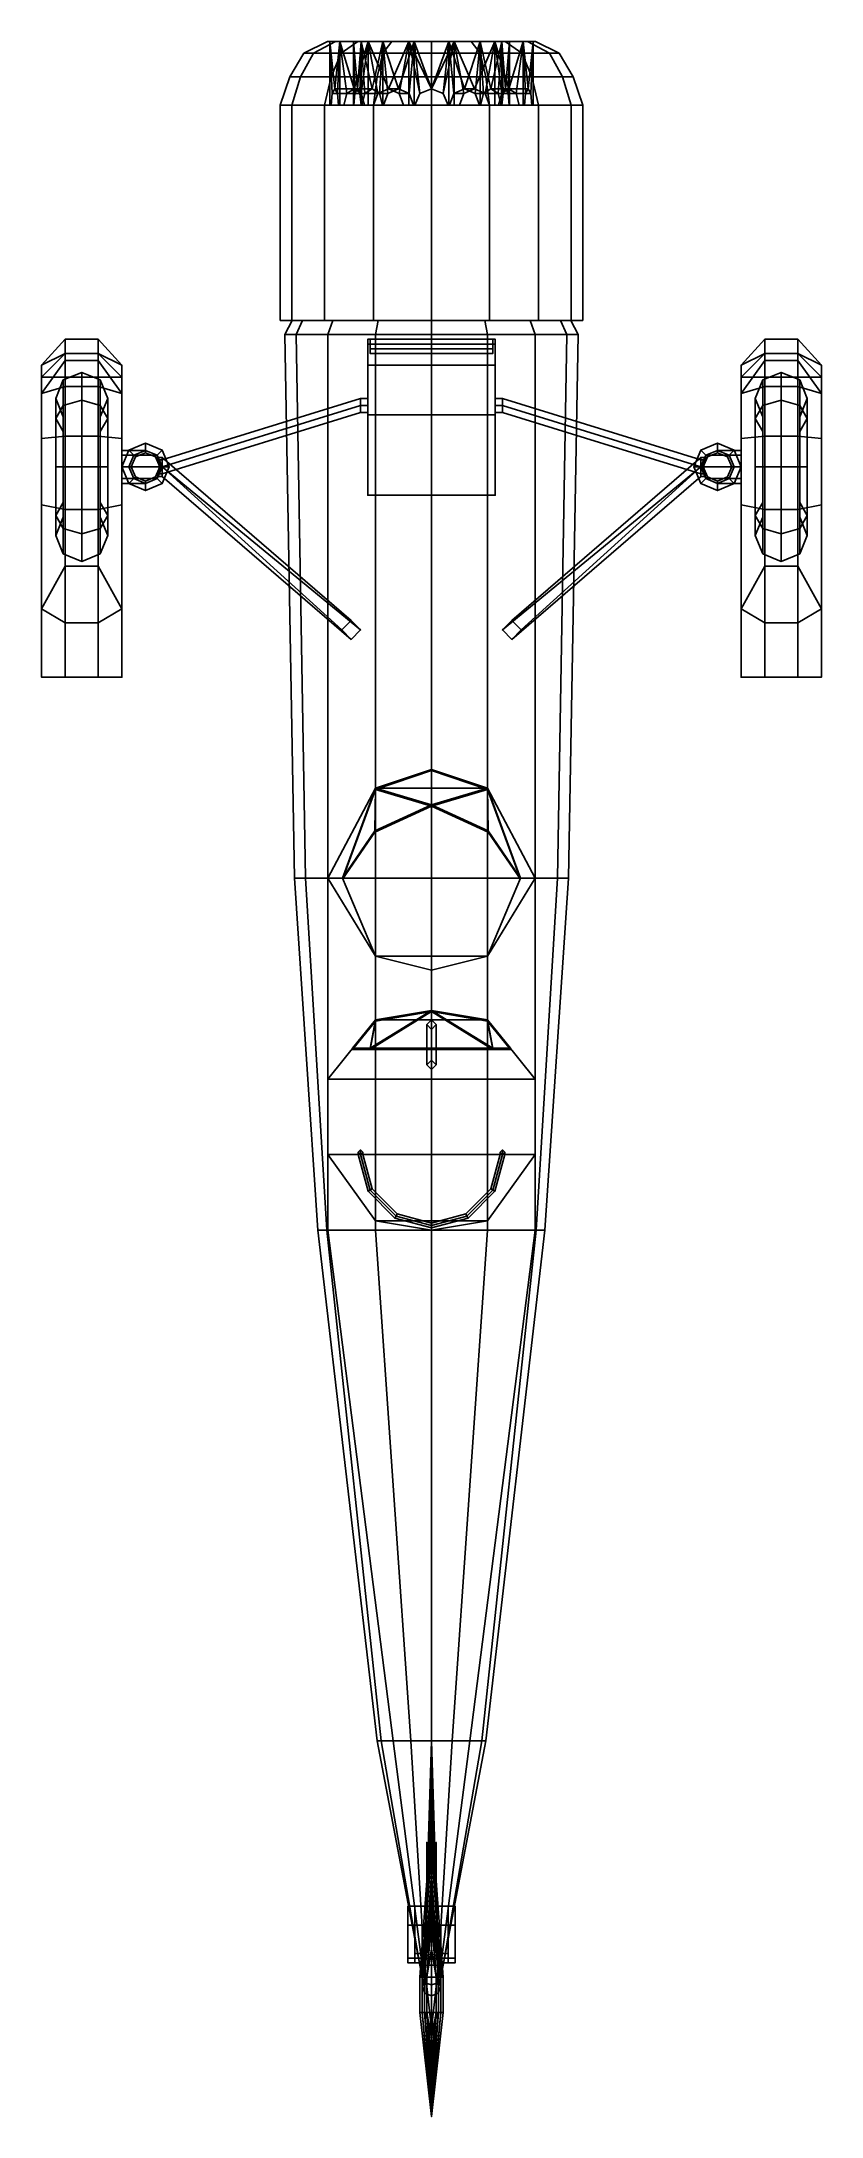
# Model space of a CAD drawing. Extents: x -1.65 to 1.65, y -4.49 to 4.29.
import ezdxf

# ---------------------------------------------------------------- set-up
doc = ezdxf.new("R2010")
doc.units = 0
doc.layers.get('0').update_dxf_attribs({"linetype": 'CONTINUOUS'})

msp = doc.modelspace()

# ---------------------------------------------------------------- linework, layer by layer
for points in [[(-0.5543, 4.14, -0.2296), (-0.6, 4.14), (-0.54, 4.24), (-0.4989, 4.24, -0.2066)], [(-0.6, 4.14), (-0.5543, 4.14, 0.2296), (-0.4989, 4.24, 0.2066), (-0.54, 4.24)], [(-0.4243, 4.14, -0.4243), (-0.5543, 4.14, -0.2296), (-0.4989, 4.24, -0.2066), (-0.3818, 4.24, -0.3818)], [(-0.5543, 4.14, 0.2296), (-0.4243, 4.14, 0.4243), (-0.3818, 4.24, 0.3818), (-0.4989, 4.24, 0.2066)], [(-0.4989, 4.24, -0.2066), (-0.54, 4.24), (-0.44, 4.29), (-0.4065, 4.29, -0.1684)], [(-0.54, 4.24), (-0.4989, 4.24, 0.2066), (-0.4065, 4.29, 0.1684), (-0.44, 4.29)], [(-0.3818, 4.24, -0.3818), (-0.4989, 4.24, -0.2066), (-0.4065, 4.29, -0.1684), (-0.3111, 4.29, -0.3111)], [(-0.4989, 4.24, 0.2066), (-0.3818, 4.24, 0.3818), (-0.3111, 4.29, 0.3111), (-0.4065, 4.29, 0.1684)], [(-0.44, 4.29), (-0.4065, 4.29, 0.1684), (-0.3874, 4.29, 0.1866), (-0.43, 4.29)], [(-0.4065, 4.29, -0.1684), (-0.44, 4.29), (-0.43, 4.29), (-0.3874, 4.29, -0.1866)], [(-0.3874, 4.29, 0.1866), (-0.4087, 4.09, 0.0933), (-0.4087, 4.09, 0.0933), (-0.43, 4.29)], [(-0.4087, 4.09, 0.0933), (-0.4197, 4.0695, 0.045), (-0.4197, 4.0695, 0.045), (-0.43, 4.29)], [(-0.4197, 4.0695, 0.045), (-0.4243, 4.02, 0.025), (-0.43, 4.02), (-0.43, 4.29)], [(-0.43, 4.29), (-0.4197, 4.0695, -0.045), (-0.4197, 4.0695, -0.045), (-0.4087, 4.09, -0.0933)], [(-0.43, 4.29), (-0.4087, 4.09, -0.0933), (-0.4087, 4.09, -0.0933), (-0.3874, 4.29, -0.1866)], [(-0.4197, 4.0695, -0.045), (-0.43, 4.29), (-0.43, 4.02), (-0.4243, 4.02, -0.025)], [(-0.2296, 4.14, -0.5543), (-0.4243, 4.14, -0.4243), (-0.3818, 4.24, -0.3818), (-0.2066, 4.24, -0.4989)], [(-0.4243, 4.14, 0.4243), (-0.2296, 4.14, 0.5543), (-0.2066, 4.24, 0.4989), (-0.3818, 4.24, 0.3818)], [(-0.3874, 4.29, 0.1866), (-0.3977, 4.0695, 0.1415), (-0.3977, 4.0695, 0.1415), (-0.4087, 4.09, 0.0933)], [(-0.4087, 4.09, -0.0933), (-0.3977, 4.0695, -0.1415), (-0.3977, 4.0695, -0.1415), (-0.3874, 4.29, -0.1866)], [(-0.4065, 4.29, 0.1684), (-0.3111, 4.29, 0.3111), (-0.2681, 4.29, 0.3362), (-0.3874, 4.29, 0.1866)], [(-0.3874, 4.29, -0.1866), (-0.3111, 4.29, -0.3111), (-0.4065, 4.29, -0.1684)], [(-0.3977, 4.0695, 0.1415), (-0.3874, 4.29, 0.1866), (-0.3874, 4.02, 0.1866), (-0.3931, 4.02, 0.1615)], [(-0.3977, 4.0695, -0.1415), (-0.3931, 4.02, -0.1615), (-0.3874, 4.02, -0.1866), (-0.3874, 4.29, -0.1866)], [(-0.2681, 4.29, 0.3362), (-0.3278, 4.09, 0.2614), (-0.3278, 4.09, 0.2614), (-0.3874, 4.29, 0.1866)], [(-0.3278, 4.09, 0.2614), (-0.3586, 4.0695, 0.2227), (-0.3586, 4.0695, 0.2227), (-0.3874, 4.29, 0.1866)], [(-0.3586, 4.0695, 0.2227), (-0.3714, 4.02, 0.2067), (-0.3874, 4.02, 0.1866), (-0.3874, 4.29, 0.1866)], [(-0.3874, 4.29, -0.1866), (-0.3586, 4.0695, -0.2227), (-0.3586, 4.0695, -0.2227), (-0.3278, 4.09, -0.2614)], [(-0.3874, 4.29, -0.1866), (-0.3278, 4.09, -0.2614), (-0.3278, 4.09, -0.2614), (-0.2681, 4.29, -0.3362)], [(-0.3586, 4.0695, -0.2227), (-0.3874, 4.29, -0.1866), (-0.3874, 4.02, -0.1866), (-0.3714, 4.02, -0.2067)], [(-0.3874, 4.29, -0.1866), (-0.2681, 4.29, -0.3362), (-0.3111, 4.29, -0.3111)], [(-0.2066, 4.24, -0.4989), (-0.3818, 4.24, -0.3818), (-0.3111, 4.29, -0.3111), (-0.1684, 4.29, -0.4065)], [(-0.3818, 4.24, 0.3818), (-0.2066, 4.24, 0.4989), (-0.1684, 4.29, 0.4065), (-0.3111, 4.29, 0.3111)], [(-0.33, 4.29), (-0.33, 4.29), (-0.3137, 4.09, 0.0716), (-0.2973, 4.29, 0.1432)], [(-0.33, 4.29), (-0.33, 4.29), (-0.3247, 4.0695, 0.0233), (-0.3137, 4.09, 0.0716)], [(-0.3247, 4.0695, 0.0233), (-0.33, 4.29), (-0.33, 4.02), (-0.3292, 4.02, 0.0033)], [(-0.2973, 4.29, -0.1432), (-0.2973, 4.29, -0.1432), (-0.3137, 4.09, -0.0716), (-0.33, 4.29)], [(-0.33, 4.29), (-0.33, 4.29), (-0.3137, 4.09, -0.0716), (-0.3247, 4.0695, -0.0233)], [(-0.33, 4.29), (-0.3247, 4.0695, -0.0233), (-0.3292, 4.02, -0.0033), (-0.33, 4.02)], [(-0.2681, 4.29, 0.3362), (-0.2969, 4.0695, 0.3001), (-0.2969, 4.0695, 0.3001), (-0.3278, 4.09, 0.2614)], [(-0.3278, 4.09, -0.2614), (-0.2969, 4.0695, -0.3001), (-0.2969, 4.0695, -0.3001), (-0.2681, 4.29, -0.3362)], [(-0.2973, 4.29, 0.1432), (-0.2973, 4.29, 0.1432), (-0.3137, 4.09, 0.0716), (-0.3026, 4.0695, 0.1198)], [(-0.2973, 4.29, -0.1432), (-0.2973, 4.29, -0.1432), (-0.3026, 4.0695, -0.1198), (-0.3137, 4.09, -0.0716)], [(-0.3111, 4.29, 0.3111), (-0.1684, 4.29, 0.4065), (-0.2681, 4.29, 0.3362)], [(-0.2681, 4.29, -0.3362), (-0.1684, 4.29, -0.4065), (-0.3111, 4.29, -0.3111)], [(-0.2973, 4.29, 0.1432), (-0.3026, 4.0695, 0.1198), (-0.2981, 4.02, 0.1398), (-0.2973, 4.02, 0.1432)], [(-0.3026, 4.0695, -0.1198), (-0.2973, 4.29, -0.1432), (-0.2973, 4.02, -0.1432), (-0.2981, 4.02, -0.1398)], [(-0.2973, 4.29, 0.1432), (-0.2973, 4.29, 0.1432), (-0.2515, 4.09, 0.2006), (-0.2058, 4.29, 0.258)], [(-0.2973, 4.29, 0.1432), (-0.2973, 4.29, 0.1432), (-0.2824, 4.0695, 0.1619), (-0.2515, 4.09, 0.2006)], [(-0.2824, 4.0695, 0.1619), (-0.2973, 4.29, 0.1432), (-0.2973, 4.02, 0.1432), (-0.2952, 4.02, 0.1459)], [(-0.2058, 4.29, -0.258), (-0.2058, 4.29, -0.258), (-0.2515, 4.09, -0.2006), (-0.2973, 4.29, -0.1432)], [(-0.2973, 4.29, -0.1432), (-0.2973, 4.29, -0.1432), (-0.2515, 4.09, -0.2006), (-0.2824, 4.0695, -0.1619)], [(-0.2973, 4.29, -0.1432), (-0.2824, 4.0695, -0.1619), (-0.2952, 4.02, -0.1459), (-0.2973, 4.02, -0.1432)], [(-0.2969, 4.0695, 0.3001), (-0.2681, 4.29, 0.3362), (-0.2681, 4.02, 0.3362), (-0.2841, 4.02, 0.3161)], [(-0.2969, 4.0695, -0.3001), (-0.2841, 4.02, -0.3161), (-0.2681, 4.02, -0.3362), (-0.2681, 4.29, -0.3362)], [(-0.0957, 4.29, 0.4192), (-0.1819, 4.09, 0.3777), (-0.1819, 4.09, 0.3777), (-0.2681, 4.29, 0.3362)], [(-0.1819, 4.09, 0.3777), (-0.2265, 4.0695, 0.3562), (-0.2265, 4.0695, 0.3562), (-0.2681, 4.29, 0.3362)], [(-0.2265, 4.0695, 0.3562), (-0.245, 4.02, 0.3473), (-0.2681, 4.02, 0.3362), (-0.2681, 4.29, 0.3362)], [(-0.2681, 4.29, -0.3362), (-0.2265, 4.0695, -0.3562), (-0.2265, 4.0695, -0.3562), (-0.1819, 4.09, -0.3777)], [(-0.2681, 4.29, -0.3362), (-0.1819, 4.09, -0.3777), (-0.1819, 4.09, -0.3777), (-0.0957, 4.29, -0.4192)], [(-0.2265, 4.0695, -0.3562), (-0.2681, 4.29, -0.3362), (-0.2681, 4.02, -0.3362), (-0.245, 4.02, -0.3473)], [(-0.2681, 4.29, 0.3362), (-0.1684, 4.29, 0.4065), (-0.0957, 4.29, 0.4192)], [(-0.0957, 4.29, -0.4192), (-0.1684, 4.29, -0.4065), (-0.2681, 4.29, -0.3362)], [(-0.2058, 4.29, 0.258), (-0.2058, 4.29, 0.258), (-0.2515, 4.09, 0.2006), (-0.2207, 4.0695, 0.2393)], [(-0.2058, 4.29, -0.258), (-0.2058, 4.29, -0.258), (-0.2207, 4.0695, -0.2393), (-0.2515, 4.09, -0.2006)], [(0, 4.14, -0.6), (-0.2296, 4.14, -0.5543), (-0.2066, 4.24, -0.4989), (0, 4.24, -0.54)], [(-0.2296, 4.14, 0.5543), (0, 4.14, 0.6), (0, 4.24, 0.54), (-0.2066, 4.24, 0.4989)], [(-0.2058, 4.29, 0.258), (-0.2207, 4.0695, 0.2393), (-0.2079, 4.02, 0.2553), (-0.2058, 4.02, 0.258)], [(-0.2207, 4.0695, -0.2393), (-0.2058, 4.29, -0.258), (-0.2058, 4.02, -0.258), (-0.2079, 4.02, -0.2553)], [(0, 4.24, -0.54), (-0.2066, 4.24, -0.4989), (-0.1684, 4.29, -0.4065), (0, 4.29, -0.44)], [(-0.2066, 4.24, 0.4989), (0, 4.24, 0.54), (0, 4.29, 0.44), (-0.1684, 4.29, 0.4065)], [(-0.2058, 4.29, 0.258), (-0.2058, 4.29, 0.258), (-0.1396, 4.09, 0.2899), (-0.0734, 4.29, 0.3217)], [(-0.2058, 4.29, 0.258), (-0.2058, 4.29, 0.258), (-0.1842, 4.0695, 0.2684), (-0.1396, 4.09, 0.2899)], [(-0.1842, 4.0695, 0.2684), (-0.2058, 4.29, 0.258), (-0.2058, 4.02, 0.258), (-0.2027, 4.02, 0.2595)], [(-0.0734, 4.29, -0.3217), (-0.0734, 4.29, -0.3217), (-0.1396, 4.09, -0.2899), (-0.2058, 4.29, -0.258)], [(-0.2058, 4.29, -0.258), (-0.2058, 4.29, -0.258), (-0.1396, 4.09, -0.2899), (-0.1842, 4.0695, -0.2684)], [(-0.2058, 4.29, -0.258), (-0.1842, 4.0695, -0.2684), (-0.2027, 4.02, -0.2595), (-0.2058, 4.02, -0.258)], [(-0.0957, 4.29, 0.4192), (-0.1373, 4.0695, 0.3992), (-0.1373, 4.0695, 0.3992), (-0.1819, 4.09, 0.3777)], [(-0.1819, 4.09, -0.3777), (-0.1373, 4.0695, -0.3992), (-0.1373, 4.0695, -0.3992), (-0.0957, 4.29, -0.4192)], [(-0.0734, 4.29, 0.3217), (-0.0734, 4.29, 0.3217), (-0.1396, 4.09, 0.2899), (-0.095, 4.0695, 0.3113)], [(-0.0734, 4.29, -0.3217), (-0.0734, 4.29, -0.3217), (-0.095, 4.0695, -0.3113), (-0.1396, 4.09, -0.2899)], [(-0.1373, 4.0695, 0.3992), (-0.0957, 4.29, 0.4192), (-0.0957, 4.02, 0.4192), (-0.1188, 4.02, 0.4081)], [(-0.1373, 4.0695, -0.3992), (-0.1188, 4.02, -0.4081), (-0.0957, 4.02, -0.4192), (-0.0957, 4.29, -0.4192)], [(-0.0495, 4.0695, 0.4192), (-0.07, 4.02, 0.4192), (-0.0957, 4.02, 0.4192), (-0.0957, 4.29, 0.4192)], [(0, 4.09, 0.4192), (-0.0495, 4.0695, 0.4192), (-0.0495, 4.0695, 0.4192), (-0.0957, 4.29, 0.4192)], [(0.0957, 4.29, 0.4192), (0, 4.09, 0.4192), (0, 4.09, 0.4192), (-0.0957, 4.29, 0.4192)], [(-0.0957, 4.29, -0.4192), (-0.0495, 4.0695, -0.4192), (-0.0495, 4.0695, -0.4192), (0, 4.09, -0.4192)], [(-0.0957, 4.29, -0.4192), (0, 4.09, -0.4192), (0, 4.09, -0.4192), (0.0957, 4.29, -0.4192)], [(-0.0495, 4.0695, -0.4192), (-0.0957, 4.29, -0.4192), (-0.0957, 4.02, -0.4192), (-0.07, 4.02, -0.4192)], [(-0.0957, 4.29, 0.4192), (0, 4.29, 0.44), (0.0957, 4.29, 0.4192)], [(0.0957, 4.29, -0.4192), (0, 4.29, -0.44), (-0.0957, 4.29, -0.4192)], [(-0.0734, 4.29, 0.3217), (-0.095, 4.0695, 0.3113), (-0.0765, 4.02, 0.3202), (-0.0734, 4.02, 0.3217)], [(-0.095, 4.0695, -0.3113), (-0.0734, 4.29, -0.3217), (-0.0734, 4.02, -0.3217), (-0.0765, 4.02, -0.3202)], [(-0.0495, 4.0695, 0.3217), (-0.0734, 4.29, 0.3217), (-0.0734, 4.02, 0.3217), (-0.07, 4.02, 0.3217)], [(-0.0734, 4.29, 0.3217), (-0.0734, 4.29, 0.3217), (-0.0495, 4.0695, 0.3217), (0, 4.09, 0.3217)], [(-0.0734, 4.29, 0.3217), (-0.0734, 4.29, 0.3217), (0, 4.09, 0.3217), (0.0734, 4.29, 0.3217)], [(0.0734, 4.29, -0.3217), (0.0734, 4.29, -0.3217), (0, 4.09, -0.3217), (-0.0734, 4.29, -0.3217)], [(-0.0734, 4.29, -0.3217), (-0.0734, 4.29, -0.3217), (0, 4.09, -0.3217), (-0.0495, 4.0695, -0.3217)], [(-0.0734, 4.29, -0.3217), (-0.0495, 4.0695, -0.3217), (-0.07, 4.02, -0.3217), (-0.0734, 4.02, -0.3217)], [(0.0734, 4.29, 0.3217), (0.0734, 4.29, 0.3217), (0, 4.09, 0.3217), (0.0495, 4.0695, 0.3217)], [(0.0957, 4.29, 0.4192), (0.0495, 4.0695, 0.4192), (0.0495, 4.0695, 0.4192), (0, 4.09, 0.4192)], [(0, 4.09, -0.4192), (0.0495, 4.0695, -0.4192), (0.0495, 4.0695, -0.4192), (0.0957, 4.29, -0.4192)], [(0.0734, 4.29, -0.3217), (0.0734, 4.29, -0.3217), (0.0495, 4.0695, -0.3217), (0, 4.09, -0.3217)], [(0.2066, 4.24, -0.4989), (0, 4.24, -0.54), (0, 4.29, -0.44), (0.1684, 4.29, -0.4065)], [(0, 4.24, 0.54), (0.2066, 4.24, 0.4989), (0.1684, 4.29, 0.4065), (0, 4.29, 0.44)], [(0.2296, 4.14, -0.5543), (0, 4.14, -0.6), (0, 4.24, -0.54), (0.2066, 4.24, -0.4989)], [(0, 4.14, 0.6), (0.2296, 4.14, 0.5543), (0.2066, 4.24, 0.4989), (0, 4.24, 0.54)], [(0.0734, 4.29, 0.3217), (0.0495, 4.0695, 0.3217), (0.07, 4.02, 0.3217), (0.0734, 4.02, 0.3217)], [(0.0495, 4.0695, 0.4192), (0.0957, 4.29, 0.4192), (0.0957, 4.02, 0.4192), (0.07, 4.02, 0.4192)], [(0.0495, 4.0695, -0.4192), (0.07, 4.02, -0.4192), (0.0957, 4.02, -0.4192), (0.0957, 4.29, -0.4192)], [(0.0495, 4.0695, -0.3217), (0.0734, 4.29, -0.3217), (0.0734, 4.02, -0.3217), (0.07, 4.02, -0.3217)], [(0.2058, 4.29, -0.258), (0.2058, 4.29, -0.258), (0.1396, 4.09, -0.2899), (0.0734, 4.29, -0.3217)], [(0.0734, 4.29, -0.3217), (0.0734, 4.29, -0.3217), (0.1396, 4.09, -0.2899), (0.095, 4.0695, -0.3113)], [(0.0734, 4.29, -0.3217), (0.095, 4.0695, -0.3113), (0.0765, 4.02, -0.3202), (0.0734, 4.02, -0.3217)], [(0.0734, 4.29, 0.3217), (0.0734, 4.29, 0.3217), (0.1396, 4.09, 0.2899), (0.2058, 4.29, 0.258)], [(0.0734, 4.29, 0.3217), (0.0734, 4.29, 0.3217), (0.095, 4.0695, 0.3113), (0.1396, 4.09, 0.2899)], [(0.095, 4.0695, 0.3113), (0.0734, 4.29, 0.3217), (0.0734, 4.02, 0.3217), (0.0765, 4.02, 0.3202)], [(0.0957, 4.29, -0.4192), (0.1373, 4.0695, -0.3992), (0.1373, 4.0695, -0.3992), (0.1819, 4.09, -0.3777)], [(0.0957, 4.29, -0.4192), (0.1819, 4.09, -0.3777), (0.1819, 4.09, -0.3777), (0.2681, 4.29, -0.3362)], [(0.1373, 4.0695, -0.3992), (0.0957, 4.29, -0.4192), (0.0957, 4.02, -0.4192), (0.1188, 4.02, -0.4081)], [(0.2681, 4.29, 0.3362), (0.1819, 4.09, 0.3777), (0.1819, 4.09, 0.3777), (0.0957, 4.29, 0.4192)], [(0.1819, 4.09, 0.3777), (0.1373, 4.0695, 0.3992), (0.1373, 4.0695, 0.3992), (0.0957, 4.29, 0.4192)], [(0.1373, 4.0695, 0.3992), (0.1188, 4.02, 0.4081), (0.0957, 4.02, 0.4192), (0.0957, 4.29, 0.4192)], [(0.0957, 4.29, 0.4192), (0.1684, 4.29, 0.4065), (0.2681, 4.29, 0.3362)], [(0.2681, 4.29, -0.3362), (0.1684, 4.29, -0.4065), (0.0957, 4.29, -0.4192)], [(0.2058, 4.29, -0.258), (0.2058, 4.29, -0.258), (0.1842, 4.0695, -0.2684), (0.1396, 4.09, -0.2899)], [(0.2058, 4.29, 0.258), (0.2058, 4.29, 0.258), (0.1396, 4.09, 0.2899), (0.1842, 4.0695, 0.2684)], [(0.3818, 4.24, -0.3818), (0.2066, 4.24, -0.4989), (0.1684, 4.29, -0.4065), (0.3111, 4.29, -0.3111)], [(0.2066, 4.24, 0.4989), (0.3818, 4.24, 0.3818), (0.3111, 4.29, 0.3111), (0.1684, 4.29, 0.4065)], [(0.2681, 4.29, 0.3362), (0.1684, 4.29, 0.4065), (0.3111, 4.29, 0.3111)], [(0.3111, 4.29, -0.3111), (0.1684, 4.29, -0.4065), (0.2681, 4.29, -0.3362)], [(0.1819, 4.09, -0.3777), (0.2265, 4.0695, -0.3562), (0.2265, 4.0695, -0.3562), (0.2681, 4.29, -0.3362)], [(0.2681, 4.29, 0.3362), (0.2265, 4.0695, 0.3562), (0.2265, 4.0695, 0.3562), (0.1819, 4.09, 0.3777)], [(0.1842, 4.0695, -0.2684), (0.2058, 4.29, -0.258), (0.2058, 4.02, -0.258), (0.2027, 4.02, -0.2595)], [(0.2058, 4.29, 0.258), (0.1842, 4.0695, 0.2684), (0.2027, 4.02, 0.2595), (0.2058, 4.02, 0.258)], [(0.2973, 4.29, -0.1432), (0.2973, 4.29, -0.1432), (0.2515, 4.09, -0.2006), (0.2058, 4.29, -0.258)], [(0.2058, 4.29, -0.258), (0.2058, 4.29, -0.258), (0.2515, 4.09, -0.2006), (0.2207, 4.0695, -0.2393)], [(0.2058, 4.29, -0.258), (0.2207, 4.0695, -0.2393), (0.2079, 4.02, -0.2553), (0.2058, 4.02, -0.258)], [(0.2058, 4.29, 0.258), (0.2058, 4.29, 0.258), (0.2515, 4.09, 0.2006), (0.2973, 4.29, 0.1432)], [(0.2058, 4.29, 0.258), (0.2058, 4.29, 0.258), (0.2207, 4.0695, 0.2393), (0.2515, 4.09, 0.2006)], [(0.2207, 4.0695, 0.2393), (0.2058, 4.29, 0.258), (0.2058, 4.02, 0.258), (0.2079, 4.02, 0.2553)], [(0.4243, 4.14, -0.4243), (0.2296, 4.14, -0.5543), (0.2066, 4.24, -0.4989), (0.3818, 4.24, -0.3818)], [(0.2296, 4.14, 0.5543), (0.4243, 4.14, 0.4243), (0.3818, 4.24, 0.3818), (0.2066, 4.24, 0.4989)], [(0.2265, 4.0695, -0.3562), (0.245, 4.02, -0.3473), (0.2681, 4.02, -0.3362), (0.2681, 4.29, -0.3362)], [(0.2265, 4.0695, 0.3562), (0.2681, 4.29, 0.3362), (0.2681, 4.02, 0.3362), (0.245, 4.02, 0.3473)], [(0.2973, 4.29, -0.1432), (0.2973, 4.29, -0.1432), (0.2824, 4.0695, -0.1619), (0.2515, 4.09, -0.2006)], [(0.2973, 4.29, 0.1432), (0.2973, 4.29, 0.1432), (0.2515, 4.09, 0.2006), (0.2824, 4.0695, 0.1619)], [(0.2681, 4.29, -0.3362), (0.2969, 4.0695, -0.3001), (0.2969, 4.0695, -0.3001), (0.3278, 4.09, -0.2614)], [(0.2681, 4.29, -0.3362), (0.3278, 4.09, -0.2614), (0.3278, 4.09, -0.2614), (0.3874, 4.29, -0.1866)], [(0.2969, 4.0695, -0.3001), (0.2681, 4.29, -0.3362), (0.2681, 4.02, -0.3362), (0.2841, 4.02, -0.3161)], [(0.3874, 4.29, 0.1866), (0.3278, 4.09, 0.2614), (0.3278, 4.09, 0.2614), (0.2681, 4.29, 0.3362)], [(0.3278, 4.09, 0.2614), (0.2969, 4.0695, 0.3001), (0.2969, 4.0695, 0.3001), (0.2681, 4.29, 0.3362)], [(0.2969, 4.0695, 0.3001), (0.2841, 4.02, 0.3161), (0.2681, 4.02, 0.3362), (0.2681, 4.29, 0.3362)], [(0.3874, 4.29, 0.1866), (0.2681, 4.29, 0.3362), (0.3111, 4.29, 0.3111)], [(0.4065, 4.29, -0.1684), (0.3111, 4.29, -0.3111), (0.2681, 4.29, -0.3362), (0.3874, 4.29, -0.1866)], [(0.2824, 4.0695, -0.1619), (0.2973, 4.29, -0.1432), (0.2973, 4.02, -0.1432), (0.2952, 4.02, -0.1459)], [(0.2973, 4.29, 0.1432), (0.2824, 4.0695, 0.1619), (0.2952, 4.02, 0.1459), (0.2973, 4.02, 0.1432)], [(0.33, 4.29), (0.33, 4.29), (0.3137, 4.09, -0.0716), (0.2973, 4.29, -0.1432)], [(0.2973, 4.29, -0.1432), (0.2973, 4.29, -0.1432), (0.3137, 4.09, -0.0716), (0.3026, 4.0695, -0.1198)], [(0.2973, 4.29, -0.1432), (0.3026, 4.0695, -0.1198), (0.2981, 4.02, -0.1398), (0.2973, 4.02, -0.1432)], [(0.2973, 4.29, 0.1432), (0.2973, 4.29, 0.1432), (0.3137, 4.09, 0.0716), (0.33, 4.29)], [(0.2973, 4.29, 0.1432), (0.2973, 4.29, 0.1432), (0.3026, 4.0695, 0.1198), (0.3137, 4.09, 0.0716)], [(0.3026, 4.0695, 0.1198), (0.2973, 4.29, 0.1432), (0.2973, 4.02, 0.1432), (0.2981, 4.02, 0.1398)], [(0.4989, 4.24, -0.2066), (0.3818, 4.24, -0.3818), (0.3111, 4.29, -0.3111), (0.4065, 4.29, -0.1684)], [(0.3818, 4.24, 0.3818), (0.4989, 4.24, 0.2066), (0.4065, 4.29, 0.1684), (0.3111, 4.29, 0.3111)], [(0.3874, 4.29, 0.1866), (0.3111, 4.29, 0.3111), (0.4065, 4.29, 0.1684)], [(0.33, 4.29), (0.33, 4.29), (0.3247, 4.0695, -0.0233), (0.3137, 4.09, -0.0716)], [(0.33, 4.29), (0.33, 4.29), (0.3137, 4.09, 0.0716), (0.3247, 4.0695, 0.0233)], [(0.3247, 4.0695, -0.0233), (0.33, 4.29), (0.33, 4.02), (0.3292, 4.02, -0.0033)], [(0.33, 4.29), (0.3247, 4.0695, 0.0233), (0.3292, 4.02, 0.0033), (0.33, 4.02)], [(0.3278, 4.09, -0.2614), (0.3586, 4.0695, -0.2227), (0.3586, 4.0695, -0.2227), (0.3874, 4.29, -0.1866)], [(0.3874, 4.29, 0.1866), (0.3586, 4.0695, 0.2227), (0.3586, 4.0695, 0.2227), (0.3278, 4.09, 0.2614)], [(0.3586, 4.0695, -0.2227), (0.3714, 4.02, -0.2067), (0.3874, 4.02, -0.1866), (0.3874, 4.29, -0.1866)], [(0.3586, 4.0695, 0.2227), (0.3874, 4.29, 0.1866), (0.3874, 4.02, 0.1866), (0.3714, 4.02, 0.2067)], [(0.5543, 4.14, -0.2296), (0.4243, 4.14, -0.4243), (0.3818, 4.24, -0.3818), (0.4989, 4.24, -0.2066)], [(0.4243, 4.14, 0.4243), (0.5543, 4.14, 0.2296), (0.4989, 4.24, 0.2066), (0.3818, 4.24, 0.3818)], [(0.3874, 4.29, -0.1866), (0.3977, 4.0695, -0.1415), (0.3977, 4.0695, -0.1415), (0.4087, 4.09, -0.0933)], [(0.3874, 4.29, -0.1866), (0.4087, 4.09, -0.0933), (0.4087, 4.09, -0.0933), (0.43, 4.29)], [(0.3977, 4.0695, -0.1415), (0.3874, 4.29, -0.1866), (0.3874, 4.02, -0.1866), (0.3931, 4.02, -0.1615)], [(0.43, 4.29), (0.4087, 4.09, 0.0933), (0.4087, 4.09, 0.0933), (0.3874, 4.29, 0.1866)], [(0.4087, 4.09, 0.0933), (0.3977, 4.0695, 0.1415), (0.3977, 4.0695, 0.1415), (0.3874, 4.29, 0.1866)], [(0.3977, 4.0695, 0.1415), (0.3931, 4.02, 0.1615), (0.3874, 4.02, 0.1866), (0.3874, 4.29, 0.1866)], [(0.4065, 4.29, 0.1684), (0.44, 4.29), (0.43, 4.29), (0.3874, 4.29, 0.1866)], [(0.44, 4.29), (0.4065, 4.29, -0.1684), (0.3874, 4.29, -0.1866), (0.43, 4.29)], [(0.54, 4.24), (0.4989, 4.24, -0.2066), (0.4065, 4.29, -0.1684), (0.44, 4.29)], [(0.4989, 4.24, 0.2066), (0.54, 4.24), (0.44, 4.29), (0.4065, 4.29, 0.1684)], [(0.4087, 4.09, -0.0933), (0.4197, 4.0695, -0.045), (0.4197, 4.0695, -0.045), (0.43, 4.29)], [(0.43, 4.29), (0.4197, 4.0695, 0.045), (0.4197, 4.0695, 0.045), (0.4087, 4.09, 0.0933)], [(0.4197, 4.0695, -0.045), (0.4243, 4.02, -0.025), (0.43, 4.02), (0.43, 4.29)], [(0.4197, 4.0695, 0.045), (0.43, 4.29), (0.43, 4.02), (0.4243, 4.02, 0.025)], [(0.6, 4.14), (0.5543, 4.14, -0.2296), (0.4989, 4.24, -0.2066), (0.54, 4.24)], [(0.5543, 4.14, 0.2296), (0.6, 4.14), (0.54, 4.24), (0.4989, 4.24, 0.2066)], [(-0.5913, 4.02, -0.2449), (-0.64, 4.02), (-0.6, 4.14), (-0.5543, 4.14, -0.2296)], [(-0.64, 4.02), (-0.5913, 4.02, 0.2449), (-0.5543, 4.14, 0.2296), (-0.6, 4.14)], [(-0.4525, 4.02, -0.4525), (-0.5913, 4.02, -0.2449), (-0.5543, 4.14, -0.2296), (-0.4243, 4.14, -0.4243)], [(-0.5913, 4.02, 0.2449), (-0.4525, 4.02, 0.4525), (-0.4243, 4.14, 0.4243), (-0.5543, 4.14, 0.2296)], [(-0.2449, 4.02, -0.5913), (-0.4525, 4.02, -0.4525), (-0.4243, 4.14, -0.4243), (-0.2296, 4.14, -0.5543)], [(-0.4525, 4.02, 0.4525), (-0.2449, 4.02, 0.5913), (-0.2296, 4.14, 0.5543), (-0.4243, 4.14, 0.4243)], [(0, 4.02, -0.64), (-0.2449, 4.02, -0.5913), (-0.2296, 4.14, -0.5543), (0, 4.14, -0.6)], [(-0.2449, 4.02, 0.5913), (0, 4.02, 0.64), (0, 4.14, 0.6), (-0.2296, 4.14, 0.5543)], [(0.2449, 4.02, -0.5913), (0, 4.02, -0.64), (0, 4.14, -0.6), (0.2296, 4.14, -0.5543)], [(0, 4.02, 0.64), (0.2449, 4.02, 0.5913), (0.2296, 4.14, 0.5543), (0, 4.14, 0.6)], [(0.4525, 4.02, -0.4525), (0.2449, 4.02, -0.5913), (0.2296, 4.14, -0.5543), (0.4243, 4.14, -0.4243)], [(0.2449, 4.02, 0.5913), (0.4525, 4.02, 0.4525), (0.4243, 4.14, 0.4243), (0.2296, 4.14, 0.5543)], [(0.5913, 4.02, -0.2449), (0.4525, 4.02, -0.4525), (0.4243, 4.14, -0.4243), (0.5543, 4.14, -0.2296)], [(0.4525, 4.02, 0.4525), (0.5913, 4.02, 0.2449), (0.5543, 4.14, 0.2296), (0.4243, 4.14, 0.4243)], [(0.64, 4.02), (0.5913, 4.02, -0.2449), (0.5543, 4.14, -0.2296), (0.6, 4.14)], [(0.5913, 4.02, 0.2449), (0.64, 4.02), (0.6, 4.14), (0.5543, 4.14, 0.2296)], [(-0.3247, 4.0695, 0.0233), (-0.3292, 4.02, 0.0033), (-0.4243, 4.02, 0.025), (-0.4197, 4.0695, 0.045)], [(-0.3292, 4.02, -0.0033), (-0.3247, 4.0695, -0.0233), (-0.4197, 4.0695, -0.045), (-0.4243, 4.02, -0.025)], [(-0.3137, 4.09, 0.0716), (-0.3247, 4.0695, 0.0233), (-0.4197, 4.0695, 0.045), (-0.4087, 4.09, 0.0933)], [(-0.3247, 4.0695, -0.0233), (-0.3137, 4.09, -0.0716), (-0.4087, 4.09, -0.0933), (-0.4197, 4.0695, -0.045)], [(-0.3026, 4.0695, 0.1198), (-0.3137, 4.09, 0.0716), (-0.4087, 4.09, 0.0933), (-0.3977, 4.0695, 0.1415)], [(-0.3137, 4.09, -0.0716), (-0.3026, 4.0695, -0.1198), (-0.3977, 4.0695, -0.1415), (-0.4087, 4.09, -0.0933)], [(-0.2981, 4.02, 0.1398), (-0.3026, 4.0695, 0.1198), (-0.3977, 4.0695, 0.1415), (-0.3931, 4.02, 0.1615)], [(-0.3026, 4.0695, -0.1198), (-0.2981, 4.02, -0.1398), (-0.3931, 4.02, -0.1615), (-0.3977, 4.0695, -0.1415)], [(-0.2824, 4.0695, 0.1619), (-0.2952, 4.02, 0.1459), (-0.3714, 4.02, 0.2067), (-0.3586, 4.0695, 0.2227)], [(-0.2952, 4.02, -0.1459), (-0.2824, 4.0695, -0.1619), (-0.3586, 4.0695, -0.2227), (-0.3714, 4.02, -0.2067)], [(-0.2515, 4.09, 0.2006), (-0.2824, 4.0695, 0.1619), (-0.3586, 4.0695, 0.2227), (-0.3278, 4.09, 0.2614)], [(-0.2824, 4.0695, -0.1619), (-0.2515, 4.09, -0.2006), (-0.3278, 4.09, -0.2614), (-0.3586, 4.0695, -0.2227)], [(-0.2207, 4.0695, 0.2393), (-0.2515, 4.09, 0.2006), (-0.3278, 4.09, 0.2614), (-0.2969, 4.0695, 0.3001)], [(-0.2515, 4.09, -0.2006), (-0.2207, 4.0695, -0.2393), (-0.2969, 4.0695, -0.3001), (-0.3278, 4.09, -0.2614)], [(-0.2079, 4.02, 0.2553), (-0.2207, 4.0695, 0.2393), (-0.2969, 4.0695, 0.3001), (-0.2841, 4.02, 0.3161)], [(-0.2207, 4.0695, -0.2393), (-0.2079, 4.02, -0.2553), (-0.2841, 4.02, -0.3161), (-0.2969, 4.0695, -0.3001)], [(-0.1842, 4.0695, 0.2684), (-0.2027, 4.02, 0.2595), (-0.245, 4.02, 0.3473), (-0.2265, 4.0695, 0.3562)], [(-0.2027, 4.02, -0.2595), (-0.1842, 4.0695, -0.2684), (-0.2265, 4.0695, -0.3562), (-0.245, 4.02, -0.3473)], [(-0.1396, 4.09, 0.2899), (-0.1842, 4.0695, 0.2684), (-0.2265, 4.0695, 0.3562), (-0.1819, 4.09, 0.3777)], [(-0.1842, 4.0695, -0.2684), (-0.1396, 4.09, -0.2899), (-0.1819, 4.09, -0.3777), (-0.2265, 4.0695, -0.3562)], [(-0.095, 4.0695, 0.3113), (-0.1396, 4.09, 0.2899), (-0.1819, 4.09, 0.3777), (-0.1373, 4.0695, 0.3992)], [(-0.1396, 4.09, -0.2899), (-0.095, 4.0695, -0.3113), (-0.1373, 4.0695, -0.3992), (-0.1819, 4.09, -0.3777)], [(-0.0765, 4.02, 0.3202), (-0.095, 4.0695, 0.3113), (-0.1373, 4.0695, 0.3992), (-0.1188, 4.02, 0.4081)], [(-0.095, 4.0695, -0.3113), (-0.0765, 4.02, -0.3202), (-0.1188, 4.02, -0.4081), (-0.1373, 4.0695, -0.3992)], [(-0.0495, 4.0695, 0.3217), (-0.07, 4.02, 0.3217), (-0.07, 4.02, 0.4192), (-0.0495, 4.0695, 0.4192)], [(-0.07, 4.02, -0.3217), (-0.0495, 4.0695, -0.3217), (-0.0495, 4.0695, -0.4192), (-0.07, 4.02, -0.4192)], [(0, 4.09, 0.3217), (-0.0495, 4.0695, 0.3217), (-0.0495, 4.0695, 0.4192), (0, 4.09, 0.4192)], [(-0.0495, 4.0695, -0.3217), (0, 4.09, -0.3217), (0, 4.09, -0.4192), (-0.0495, 4.0695, -0.4192)], [(0.0495, 4.0695, 0.3217), (0, 4.09, 0.3217), (0, 4.09, 0.4192), (0.0495, 4.0695, 0.4192)], [(0, 4.09, -0.3217), (0.0495, 4.0695, -0.3217), (0.0495, 4.0695, -0.4192), (0, 4.09, -0.4192)], [(0.07, 4.02, 0.3217), (0.0495, 4.0695, 0.3217), (0.0495, 4.0695, 0.4192), (0.07, 4.02, 0.4192)], [(0.0495, 4.0695, -0.3217), (0.07, 4.02, -0.3217), (0.07, 4.02, -0.4192), (0.0495, 4.0695, -0.4192)], [(0.0765, 4.02, -0.3202), (0.095, 4.0695, -0.3113), (0.1373, 4.0695, -0.3992), (0.1188, 4.02, -0.4081)], [(0.095, 4.0695, 0.3113), (0.0765, 4.02, 0.3202), (0.1188, 4.02, 0.4081), (0.1373, 4.0695, 0.3992)], [(0.095, 4.0695, -0.3113), (0.1396, 4.09, -0.2899), (0.1819, 4.09, -0.3777), (0.1373, 4.0695, -0.3992)], [(0.1396, 4.09, 0.2899), (0.095, 4.0695, 0.3113), (0.1373, 4.0695, 0.3992), (0.1819, 4.09, 0.3777)], [(0.1396, 4.09, -0.2899), (0.1842, 4.0695, -0.2684), (0.2265, 4.0695, -0.3562), (0.1819, 4.09, -0.3777)], [(0.1842, 4.0695, 0.2684), (0.1396, 4.09, 0.2899), (0.1819, 4.09, 0.3777), (0.2265, 4.0695, 0.3562)], [(0.1842, 4.0695, -0.2684), (0.2027, 4.02, -0.2595), (0.245, 4.02, -0.3473), (0.2265, 4.0695, -0.3562)], [(0.2027, 4.02, 0.2595), (0.1842, 4.0695, 0.2684), (0.2265, 4.0695, 0.3562), (0.245, 4.02, 0.3473)], [(0.2079, 4.02, -0.2553), (0.2207, 4.0695, -0.2393), (0.2969, 4.0695, -0.3001), (0.2841, 4.02, -0.3161)], [(0.2207, 4.0695, 0.2393), (0.2079, 4.02, 0.2553), (0.2841, 4.02, 0.3161), (0.2969, 4.0695, 0.3001)], [(0.2207, 4.0695, -0.2393), (0.2515, 4.09, -0.2006), (0.3278, 4.09, -0.2614), (0.2969, 4.0695, -0.3001)], [(0.2515, 4.09, 0.2006), (0.2207, 4.0695, 0.2393), (0.2969, 4.0695, 0.3001), (0.3278, 4.09, 0.2614)], [(0.2515, 4.09, -0.2006), (0.2824, 4.0695, -0.1619), (0.3586, 4.0695, -0.2227), (0.3278, 4.09, -0.2614)], [(0.2824, 4.0695, 0.1619), (0.2515, 4.09, 0.2006), (0.3278, 4.09, 0.2614), (0.3586, 4.0695, 0.2227)], [(0.2824, 4.0695, -0.1619), (0.2952, 4.02, -0.1459), (0.3714, 4.02, -0.2067), (0.3586, 4.0695, -0.2227)], [(0.2952, 4.02, 0.1459), (0.2824, 4.0695, 0.1619), (0.3586, 4.0695, 0.2227), (0.3714, 4.02, 0.2067)], [(0.2981, 4.02, -0.1398), (0.3026, 4.0695, -0.1198), (0.3977, 4.0695, -0.1415), (0.3931, 4.02, -0.1615)], [(0.3026, 4.0695, 0.1198), (0.2981, 4.02, 0.1398), (0.3931, 4.02, 0.1615), (0.3977, 4.0695, 0.1415)], [(0.3026, 4.0695, -0.1198), (0.3137, 4.09, -0.0716), (0.4087, 4.09, -0.0933), (0.3977, 4.0695, -0.1415)], [(0.3137, 4.09, 0.0716), (0.3026, 4.0695, 0.1198), (0.3977, 4.0695, 0.1415), (0.4087, 4.09, 0.0933)], [(0.3137, 4.09, -0.0716), (0.3247, 4.0695, -0.0233), (0.4197, 4.0695, -0.045), (0.4087, 4.09, -0.0933)], [(0.3247, 4.0695, 0.0233), (0.3137, 4.09, 0.0716), (0.4087, 4.09, 0.0933), (0.4197, 4.0695, 0.045)], [(0.3247, 4.0695, -0.0233), (0.3292, 4.02, -0.0033), (0.4243, 4.02, -0.025), (0.4197, 4.0695, -0.045)], [(0.3292, 4.02, 0.0033), (0.3247, 4.0695, 0.0233), (0.4197, 4.0695, 0.045), (0.4243, 4.02, 0.025)], [(-0.5913, 4.02, 0.2449), (-0.64, 4.02), (-0.64, 3.11), (-0.5913, 3.11, 0.2449)], [(-0.64, 4.02), (-0.5913, 4.02, -0.2449), (-0.5913, 3.11, -0.2449), (-0.64, 3.11)], [(-0.4525, 4.02, 0.4525), (-0.5913, 4.02, 0.2449), (-0.5913, 3.11, 0.2449), (-0.4525, 3.11, 0.4525)], [(-0.5913, 4.02, -0.2449), (-0.4525, 4.02, -0.4525), (-0.4525, 3.11, -0.4525), (-0.5913, 3.11, -0.2449)], [(-0.2449, 4.02, 0.5913), (-0.4525, 4.02, 0.4525), (-0.4525, 3.11, 0.4525), (-0.2449, 3.11, 0.5913)], [(-0.4525, 4.02, -0.4525), (-0.2449, 4.02, -0.5913), (-0.2449, 3.11, -0.5913), (-0.4525, 3.11, -0.4525)], [(-0.33, 4.02), (-0.3292, 4.02, -0.0033), (-0.4243, 4.02, -0.025), (-0.43, 4.02)], [(-0.3292, 4.02, 0.0033), (-0.33, 4.02), (-0.43, 4.02), (-0.4243, 4.02, 0.025)], [(-0.2973, 4.02, 0.1432), (-0.2981, 4.02, 0.1398), (-0.3931, 4.02, 0.1615), (-0.3874, 4.02, 0.1866)], [(-0.2981, 4.02, -0.1398), (-0.2973, 4.02, -0.1432), (-0.3874, 4.02, -0.1866), (-0.3931, 4.02, -0.1615)], [(-0.2952, 4.02, 0.1459), (-0.2973, 4.02, 0.1432), (-0.3874, 4.02, 0.1866), (-0.3714, 4.02, 0.2067)], [(-0.2973, 4.02, -0.1432), (-0.2952, 4.02, -0.1459), (-0.3714, 4.02, -0.2067), (-0.3874, 4.02, -0.1866)], [(-0.2058, 4.02, 0.258), (-0.2079, 4.02, 0.2553), (-0.2841, 4.02, 0.3161), (-0.2681, 4.02, 0.3362)], [(-0.2079, 4.02, -0.2553), (-0.2058, 4.02, -0.258), (-0.2681, 4.02, -0.3362), (-0.2841, 4.02, -0.3161)], [(-0.2027, 4.02, 0.2595), (-0.2058, 4.02, 0.258), (-0.2681, 4.02, 0.3362), (-0.245, 4.02, 0.3473)], [(-0.2058, 4.02, -0.258), (-0.2027, 4.02, -0.2595), (-0.245, 4.02, -0.3473), (-0.2681, 4.02, -0.3362)], [(0, 4.02, 0.64), (-0.2449, 4.02, 0.5913), (-0.2449, 3.11, 0.5913), (0, 3.11, 0.64)], [(-0.2449, 4.02, -0.5913), (0, 4.02, -0.64), (0, 3.11, -0.64), (-0.2449, 3.11, -0.5913)], [(-0.0734, 4.02, 0.3217), (-0.0765, 4.02, 0.3202), (-0.1188, 4.02, 0.4081), (-0.0957, 4.02, 0.4192)], [(-0.0765, 4.02, -0.3202), (-0.0734, 4.02, -0.3217), (-0.0957, 4.02, -0.4192), (-0.1188, 4.02, -0.4081)], [(-0.07, 4.02, 0.3217), (-0.0734, 4.02, 0.3217), (-0.0957, 4.02, 0.4192), (-0.07, 4.02, 0.4192)], [(-0.0734, 4.02, -0.3217), (-0.07, 4.02, -0.3217), (-0.07, 4.02, -0.4192), (-0.0957, 4.02, -0.4192)], [(0.2449, 4.02, 0.5913), (0, 4.02, 0.64), (0, 3.11, 0.64), (0.2449, 3.11, 0.5913)], [(0, 4.02, -0.64), (0.2449, 4.02, -0.5913), (0.2449, 3.11, -0.5913), (0, 3.11, -0.64)], [(0.07, 4.02, -0.3217), (0.0734, 4.02, -0.3217), (0.0957, 4.02, -0.4192), (0.07, 4.02, -0.4192)], [(0.0734, 4.02, 0.3217), (0.07, 4.02, 0.3217), (0.07, 4.02, 0.4192), (0.0957, 4.02, 0.4192)], [(0.0734, 4.02, -0.3217), (0.0765, 4.02, -0.3202), (0.1188, 4.02, -0.4081), (0.0957, 4.02, -0.4192)], [(0.0765, 4.02, 0.3202), (0.0734, 4.02, 0.3217), (0.0957, 4.02, 0.4192), (0.1188, 4.02, 0.4081)], [(0.2027, 4.02, -0.2595), (0.2058, 4.02, -0.258), (0.2681, 4.02, -0.3362), (0.245, 4.02, -0.3473)], [(0.2058, 4.02, 0.258), (0.2027, 4.02, 0.2595), (0.245, 4.02, 0.3473), (0.2681, 4.02, 0.3362)], [(0.2058, 4.02, -0.258), (0.2079, 4.02, -0.2553), (0.2841, 4.02, -0.3161), (0.2681, 4.02, -0.3362)], [(0.2079, 4.02, 0.2553), (0.2058, 4.02, 0.258), (0.2681, 4.02, 0.3362), (0.2841, 4.02, 0.3161)], [(0.4525, 4.02, 0.4525), (0.2449, 4.02, 0.5913), (0.2449, 3.11, 0.5913), (0.4525, 3.11, 0.4525)], [(0.2449, 4.02, -0.5913), (0.4525, 4.02, -0.4525), (0.4525, 3.11, -0.4525), (0.2449, 3.11, -0.5913)], [(0.2952, 4.02, -0.1459), (0.2973, 4.02, -0.1432), (0.3874, 4.02, -0.1866), (0.3714, 4.02, -0.2067)], [(0.2973, 4.02, 0.1432), (0.2952, 4.02, 0.1459), (0.3714, 4.02, 0.2067), (0.3874, 4.02, 0.1866)], [(0.2973, 4.02, -0.1432), (0.2981, 4.02, -0.1398), (0.3931, 4.02, -0.1615), (0.3874, 4.02, -0.1866)], [(0.2981, 4.02, 0.1398), (0.2973, 4.02, 0.1432), (0.3874, 4.02, 0.1866), (0.3931, 4.02, 0.1615)], [(0.33, 4.02), (0.3292, 4.02, 0.0033), (0.4243, 4.02, 0.025), (0.43, 4.02)], [(0.3292, 4.02, -0.0033), (0.33, 4.02), (0.43, 4.02), (0.4243, 4.02, -0.025)], [(0.5913, 4.02, 0.2449), (0.4525, 4.02, 0.4525), (0.4525, 3.11, 0.4525), (0.5913, 3.11, 0.2449)], [(0.4525, 4.02, -0.4525), (0.5913, 4.02, -0.2449), (0.5913, 3.11, -0.2449), (0.4525, 3.11, -0.4525)], [(0.64, 4.02), (0.5913, 4.02, 0.2449), (0.5913, 3.11, 0.2449), (0.64, 3.11)], [(0.5913, 4.02, -0.2449), (0.64, 4.02), (0.64, 3.11), (0.5913, 3.11, -0.2449)], [(-0.5913, 3.11, 0.2449), (-0.64, 3.11), (-0.59, 3.11), (-0.5451, 3.11, 0.2258)], [(-0.64, 3.11), (-0.5913, 3.11, -0.2449), (-0.5451, 3.11, -0.2258), (-0.59, 3.11)], [(-0.5728, 3.05, -0.3073), (-0.62, 3.05, -0.07), (-0.59, 3.11), (-0.5451, 3.11, -0.2258)], [(-0.62, 3.05), (-0.5728, 3.05, 0.2373), (-0.5451, 3.11, 0.2258), (-0.59, 3.11)], [(-0.62, 3.05, -0.07), (-0.62, 3.05), (-0.59, 3.11)], [(-0.5913, 3.11, -0.2449), (-0.4525, 3.11, -0.4525), (-0.4172, 3.11, -0.4172), (-0.5451, 3.11, -0.2258)], [(-0.4525, 3.11, 0.4525), (-0.5913, 3.11, 0.2449), (-0.5451, 3.11, 0.2258), (-0.4172, 3.11, 0.4172)], [(-0.4384, 3.05, -0.5084), (-0.5728, 3.05, -0.3073), (-0.5451, 3.11, -0.2258), (-0.4172, 3.11, -0.4172)], [(-0.5728, 3.05, 0.2373), (-0.4384, 3.05, 0.4384), (-0.4172, 3.11, 0.4172), (-0.5451, 3.11, 0.2258)], [(-0.4525, 3.11, -0.4525), (-0.2449, 3.11, -0.5913), (-0.2258, 3.11, -0.5451), (-0.4172, 3.11, -0.4172)], [(-0.2449, 3.11, 0.5913), (-0.4525, 3.11, 0.4525), (-0.4172, 3.11, 0.4172), (-0.2258, 3.11, 0.5451)], [(-0.2373, 3.05, -0.6428), (-0.4384, 3.05, -0.5084), (-0.4172, 3.11, -0.4172), (-0.2258, 3.11, -0.5451)], [(-0.4384, 3.05, 0.4384), (-0.2373, 3.05, 0.5728), (-0.2258, 3.11, 0.5451), (-0.4172, 3.11, 0.4172)], [(-0.2449, 3.11, -0.5913), (0, 3.11, -0.64), (0, 3.11, -0.59), (-0.2258, 3.11, -0.5451)], [(0, 3.11, 0.64), (-0.2449, 3.11, 0.5913), (-0.2258, 3.11, 0.5451), (0, 3.11, 0.59)], [(0, 3.05, -0.69), (-0.2373, 3.05, -0.6428), (-0.2258, 3.11, -0.5451), (0, 3.11, -0.59)], [(-0.2373, 3.05, 0.5728), (0, 3.05, 0.62), (0, 3.11, 0.59), (-0.2258, 3.11, 0.5451)], [(0.2373, 3.05, -0.6428), (0, 3.05, -0.69), (0, 3.11, -0.59), (0.2258, 3.11, -0.5451)], [(0, 3.05, 0.62), (0.2373, 3.05, 0.5728), (0.2258, 3.11, 0.5451), (0, 3.11, 0.59)], [(0, 3.11, -0.64), (0.2449, 3.11, -0.5913), (0.2258, 3.11, -0.5451), (0, 3.11, -0.59)], [(0.2449, 3.11, 0.5913), (0, 3.11, 0.64), (0, 3.11, 0.59), (0.2258, 3.11, 0.5451)], [(0.4384, 3.05, -0.5084), (0.2373, 3.05, -0.6428), (0.2258, 3.11, -0.5451), (0.4172, 3.11, -0.4172)], [(0.2373, 3.05, 0.5728), (0.4384, 3.05, 0.4384), (0.4172, 3.11, 0.4172), (0.2258, 3.11, 0.5451)], [(0.2449, 3.11, -0.5913), (0.4525, 3.11, -0.4525), (0.4172, 3.11, -0.4172), (0.2258, 3.11, -0.5451)], [(0.4525, 3.11, 0.4525), (0.2449, 3.11, 0.5913), (0.2258, 3.11, 0.5451), (0.4172, 3.11, 0.4172)], [(0.5728, 3.05, -0.3073), (0.4384, 3.05, -0.5084), (0.4172, 3.11, -0.4172), (0.5451, 3.11, -0.2258)], [(0.4384, 3.05, 0.4384), (0.5728, 3.05, 0.2373), (0.5451, 3.11, 0.2258), (0.4172, 3.11, 0.4172)], [(0.4525, 3.11, -0.4525), (0.5913, 3.11, -0.2449), (0.5451, 3.11, -0.2258), (0.4172, 3.11, -0.4172)], [(0.5913, 3.11, 0.2449), (0.4525, 3.11, 0.4525), (0.4172, 3.11, 0.4172), (0.5451, 3.11, 0.2258)], [(0.62, 3.05, -0.07), (0.5728, 3.05, -0.3073), (0.5451, 3.11, -0.2258), (0.59, 3.11)], [(0.5728, 3.05, 0.2373), (0.62, 3.05), (0.59, 3.11), (0.5451, 3.11, 0.2258)], [(0.5913, 3.11, -0.2449), (0.64, 3.11), (0.59, 3.11), (0.5451, 3.11, -0.2258)], [(0.64, 3.11), (0.5913, 3.11, 0.2449), (0.5451, 3.11, 0.2258), (0.59, 3.11)], [(0.62, 3.05), (0.62, 3.05, -0.07), (0.59, 3.11)], [(-1.55, 2.94, -1.34), (-1.55, 3.03, -1.5), (-1.65, 2.92, -1.51), (-1.65, 2.8, -1.31)], [(-1.55, 3.03, -1.5), (-1.55, 3.03, -1.66), (-1.65, 2.92, -1.67), (-1.65, 2.92, -1.51)], [(-1.55, 3.03, -1.66), (-1.55, 2.97, -1.77), (-1.65, 2.92, -1.67)], [(-1.41, 2.94, -1.34), (-1.41, 3.03, -1.5), (-1.55, 3.03, -1.5), (-1.55, 2.94, -1.34)], [(-1.41, 3.03, -1.5), (-1.41, 3.03, -1.66), (-1.55, 3.03, -1.66), (-1.55, 3.03, -1.5)], [(-1.41, 3.03, -1.66), (-1.41, 2.97, -1.77), (-1.55, 2.97, -1.77), (-1.55, 3.03, -1.66)], [(-1.31, 2.8, -1.31), (-1.31, 2.92, -1.51), (-1.41, 3.03, -1.5), (-1.41, 2.94, -1.34)], [(-1.31, 2.92, -1.51), (-1.31, 2.92, -1.67), (-1.41, 3.03, -1.66), (-1.41, 3.03, -1.5)], [(-1.31, 2.92, -1.67), (-1.31, 2.92, -1.67), (-1.41, 2.97, -1.77), (-1.41, 3.03, -1.66)], [(-0.5728, 3.05, 0.2373), (-0.62, 3.05), (-0.58, 0.75, -0.02), (-0.5328, 0.75, 0.2373)], [(-0.62, 3.05, -0.07), (-0.5728, 3.05, -0.3073), (-0.5328, 0.75, -0.2573), (-0.58, 0.75, -0.02)], [(-0.62, 3.05), (-0.62, 3.05, -0.07), (-0.58, 0.75, -0.02)], [(-0.4384, 3.05, 0.4384), (-0.5728, 3.05, 0.2373), (-0.5328, 0.75, 0.2373), (-0.4384, 0.75, 0.4384)], [(-0.5728, 3.05, -0.3073), (-0.4384, 3.05, -0.5084), (-0.4384, 0.75, -0.4584), (-0.5328, 0.75, -0.2573)], [(-0.2373, 3.05, 0.5728), (-0.4384, 3.05, 0.4384), (-0.4384, 0.75, 0.4384), (-0.2373, 1.13, 0.5728)], [(-0.4384, 3.05, -0.5084), (-0.2373, 3.05, -0.6428), (-0.2373, 0.75, -0.5928), (-0.4384, 0.75, -0.4584)], [(-0.27, 3.03, -0.69), (-0.26, 3.03, -0.69), (-0.26, 3.01, -0.78), (-0.27, 3.01, -0.78)], [(-0.27, 3.03, -0.69), (-0.27, 3.01, -0.78), (-0.27, 2.37, -0.67)], [(-0.27, 3.03, -0.57), (-0.27, 3.03, -0.69), (-0.27, 2.37, -0.67), (-0.27, 2.37, -0.56)], [(-0.27, 3.03, -0.57), (0.27, 3.03, -0.57), (0.27, 3.03, -0.69), (-0.27, 3.03, -0.69)], [(-0.27, 3.01, -0.78), (0.27, 3.01, -0.78), (0.27, 2.92, -0.81), (-0.27, 2.92, -0.81)], [(-0.27, 3.01, -0.78), (-0.27, 2.92, -0.81), (-0.27, 2.71, -0.81), (-0.27, 2.37, -0.67)], [(-0.26, 3.03, -0.69), (-0.26, 2.99, -0.69), (-0.26, 2.97, -0.78), (-0.26, 3.01, -0.78)], [(-0.26, 2.99, -0.69), (0.26, 2.99, -0.69), (0.26, 2.97, -0.78), (-0.26, 2.97, -0.78)], [(0, 3.05, 0.62), (-0.2373, 3.05, 0.5728), (-0.2373, 1.13, 0.5728), (0, 1.21, 0.62)], [(-0.2373, 3.05, -0.6428), (0, 3.05, -0.69), (0, 0.75, -0.64), (-0.2373, 0.75, -0.5928)], [(0.2373, 3.05, 0.5728), (0, 3.05, 0.62), (0, 1.21, 0.62), (0.2373, 1.13, 0.5728)], [(0, 3.05, -0.69), (0.2373, 3.05, -0.6428), (0.2373, 0.75, -0.5928), (0, 0.75, -0.64)], [(0.4384, 3.05, 0.4384), (0.2373, 3.05, 0.5728), (0.2373, 1.13, 0.5728), (0.4384, 0.75, 0.4384)], [(0.2373, 3.05, -0.6428), (0.4384, 3.05, -0.5084), (0.4384, 0.75, -0.4584), (0.2373, 0.75, -0.5928)], [(0.26, 2.99, -0.69), (0.26, 3.03, -0.69), (0.26, 3.01, -0.78), (0.26, 2.97, -0.78)], [(0.26, 3.03, -0.69), (0.27, 3.03, -0.69), (0.27, 3.01, -0.78), (0.26, 3.01, -0.78)], [(0.27, 3.01, -0.78), (0.27, 3.03, -0.69), (0.27, 2.37, -0.67)], [(0.27, 3.03, -0.69), (0.27, 3.03, -0.57), (0.27, 2.37, -0.56), (0.27, 2.37, -0.67)], [(0.27, 2.92, -0.81), (0.27, 3.01, -0.78), (0.27, 2.37, -0.67), (0.27, 2.71, -0.81)], [(0.5728, 3.05, 0.2373), (0.4384, 3.05, 0.4384), (0.4384, 0.75, 0.4384), (0.5328, 0.75, 0.2373)], [(0.4384, 3.05, -0.5084), (0.5728, 3.05, -0.3073), (0.5328, 0.75, -0.2573), (0.4384, 0.75, -0.4584)], [(0.62, 3.05), (0.5728, 3.05, 0.2373), (0.5328, 0.75, 0.2373), (0.58, 0.75, -0.02)], [(0.5728, 3.05, -0.3073), (0.62, 3.05, -0.07), (0.58, 0.75, -0.02), (0.5328, 0.75, -0.2573)], [(0.62, 3.05, -0.07), (0.62, 3.05), (0.58, 0.75, -0.02)], [(1.41, 2.94, -1.34), (1.41, 3.03, -1.5), (1.31, 2.92, -1.51), (1.31, 2.8, -1.31)], [(1.41, 3.03, -1.5), (1.41, 3.03, -1.66), (1.31, 2.92, -1.67), (1.31, 2.92, -1.51)], [(1.41, 3.03, -1.66), (1.41, 2.97, -1.77), (1.31, 2.92, -1.67)], [(1.55, 2.94, -1.34), (1.55, 3.03, -1.5), (1.41, 3.03, -1.5), (1.41, 2.94, -1.34)], [(1.55, 3.03, -1.5), (1.55, 3.03, -1.66), (1.41, 3.03, -1.66), (1.41, 3.03, -1.5)], [(1.55, 3.03, -1.66), (1.55, 2.97, -1.77), (1.41, 2.97, -1.77), (1.41, 3.03, -1.66)], [(1.65, 2.8, -1.31), (1.65, 2.92, -1.51), (1.55, 3.03, -1.5), (1.55, 2.94, -1.34)], [(1.65, 2.92, -1.51), (1.65, 2.92, -1.67), (1.55, 3.03, -1.66), (1.55, 3.03, -1.5)], [(1.65, 2.92, -1.67), (1.65, 2.92, -1.67), (1.55, 2.97, -1.77), (1.55, 3.03, -1.66)], [(-1.55, 2.97, -1.77), (-1.65, 2.87, -1.82), (-1.65, 2.92, -1.67)], [(-1.55, 2.97, -1.77), (-1.55, 2.87, -1.82), (-1.65, 2.87, -1.82)], [(-1.55, 2.83, -1.24), (-1.55, 2.94, -1.34), (-1.65, 2.8, -1.31)], [(-1.65, 2.59, -1.85), (-1.65, 2.12, -1.85), (-1.65, 2.92, -1.51), (-1.65, 2.92, -1.67)], [(-1.65, 2.87, -1.82), (-1.65, 2.59, -1.85), (-1.65, 2.92, -1.67)], [(-1.65, 2.12, -1.85), (-1.65, 1.65, -1.78), (-1.65, 2.8, -1.31), (-1.65, 2.92, -1.51)], [(-1.41, 2.97, -1.77), (-1.41, 2.87, -1.82), (-1.55, 2.87, -1.82), (-1.55, 2.97, -1.77)], [(-1.41, 2.83, -1.24), (-1.41, 2.94, -1.34), (-1.55, 2.94, -1.34), (-1.55, 2.83, -1.24)], [(-1.31, 2.92, -1.67), (-1.31, 2.92, -1.67), (-1.31, 2.87, -1.82), (-1.41, 2.97, -1.77)], [(-1.31, 2.87, -1.82), (-1.31, 2.87, -1.82), (-1.41, 2.87, -1.82), (-1.41, 2.97, -1.77)], [(-1.31, 2.8, -1.31), (-1.31, 2.8, -1.31), (-1.41, 2.94, -1.34), (-1.41, 2.83, -1.24)], [(-1.31, 2.92, -1.51), (-1.31, 2.12, -1.85), (-1.31, 2.59, -1.85), (-1.31, 2.92, -1.67)], [(-1.31, 2.92, -1.67), (-1.31, 2.59, -1.85), (-1.31, 2.87, -1.82), (-1.31, 2.92, -1.67)], [(-1.31, 2.8, -1.31), (-1.31, 1.65, -1.78), (-1.31, 2.12, -1.85), (-1.31, 2.92, -1.51)], [(-0.27, 2.92, -0.81), (0.27, 2.92, -0.81), (0.27, 2.71, -0.81), (-0.27, 2.71, -0.81)], [(1.41, 2.97, -1.77), (1.31, 2.87, -1.82), (1.31, 2.92, -1.67)], [(1.41, 2.97, -1.77), (1.41, 2.87, -1.82), (1.31, 2.87, -1.82)], [(1.41, 2.83, -1.24), (1.41, 2.94, -1.34), (1.31, 2.8, -1.31)], [(1.31, 2.59, -1.85), (1.31, 2.12, -1.85), (1.31, 2.92, -1.51), (1.31, 2.92, -1.67)], [(1.31, 2.87, -1.82), (1.31, 2.59, -1.85), (1.31, 2.92, -1.67)], [(1.31, 2.12, -1.85), (1.31, 1.65, -1.78), (1.31, 2.8, -1.31), (1.31, 2.92, -1.51)], [(1.55, 2.97, -1.77), (1.55, 2.87, -1.82), (1.41, 2.87, -1.82), (1.41, 2.97, -1.77)], [(1.55, 2.83, -1.24), (1.55, 2.94, -1.34), (1.41, 2.94, -1.34), (1.41, 2.83, -1.24)], [(1.65, 2.92, -1.67), (1.65, 2.92, -1.67), (1.65, 2.87, -1.82), (1.55, 2.97, -1.77)], [(1.65, 2.87, -1.82), (1.65, 2.87, -1.82), (1.55, 2.87, -1.82), (1.55, 2.97, -1.77)], [(1.65, 2.8, -1.31), (1.65, 2.8, -1.31), (1.55, 2.94, -1.34), (1.55, 2.83, -1.24)], [(1.65, 2.92, -1.51), (1.65, 2.12, -1.85), (1.65, 2.59, -1.85), (1.65, 2.92, -1.67)], [(1.65, 2.92, -1.67), (1.65, 2.59, -1.85), (1.65, 2.87, -1.82), (1.65, 2.92, -1.67)], [(1.65, 2.8, -1.31), (1.65, 1.65, -1.78), (1.65, 2.12, -1.85), (1.65, 2.92, -1.51)], [(-1.55, 2.62, -1.14), (-1.55, 2.83, -1.24), (-1.65, 2.8, -1.31), (-1.65, 2.61, -1.2)], [(-1.5578, 2.7501, -2.0701), (-1.59, 2.6951, -2.0151), (-1.59, 2.78, -1.81), (-1.5578, 2.8578, -1.81)], [(-1.48, 2.7728, -2.0928), (-1.5578, 2.7501, -2.0701), (-1.5578, 2.8578, -1.81), (-1.48, 2.89, -1.81)], [(-1.41, 2.62, -1.14), (-1.41, 2.83, -1.24), (-1.55, 2.83, -1.24), (-1.55, 2.62, -1.14)], [(-1.4022, 2.7501, -2.0701), (-1.48, 2.7728, -2.0928), (-1.48, 2.89, -1.81), (-1.4022, 2.8578, -1.81)], [(-1.31, 2.61, -1.2), (-1.31, 2.8, -1.31), (-1.41, 2.83, -1.24), (-1.41, 2.62, -1.14)], [(-1.37, 2.6951, -2.0151), (-1.4022, 2.7501, -2.0701), (-1.4022, 2.8578, -1.81), (-1.37, 2.78, -1.81)], [(1.41, 2.62, -1.14), (1.41, 2.83, -1.24), (1.31, 2.8, -1.31), (1.31, 2.61, -1.2)], [(1.4022, 2.7501, -2.0701), (1.37, 2.6951, -2.0151), (1.37, 2.78, -1.81), (1.4022, 2.8578, -1.81)], [(1.48, 2.7728, -2.0928), (1.4022, 2.7501, -2.0701), (1.4022, 2.8578, -1.81), (1.48, 2.89, -1.81)], [(1.55, 2.62, -1.14), (1.55, 2.83, -1.24), (1.41, 2.83, -1.24), (1.41, 2.62, -1.14)], [(1.5578, 2.7501, -2.0701), (1.48, 2.7728, -2.0928), (1.48, 2.89, -1.81), (1.5578, 2.8578, -1.81)], [(1.65, 2.61, -1.2), (1.65, 2.8, -1.31), (1.55, 2.83, -1.24), (1.55, 2.62, -1.14)], [(1.59, 2.6951, -2.0151), (1.5578, 2.7501, -2.0701), (1.5578, 2.8578, -1.81), (1.59, 2.78, -1.81)], [(-1.65, 1.65, -1.78), (-1.65, 1.6, -1.73), (-1.65, 2.61, -1.2), (-1.65, 2.8, -1.31)], [(-1.59, 2.6951, -2.0151), (-1.5578, 2.6401, -1.9601), (-1.5578, 2.7022, -1.81), (-1.59, 2.78, -1.81)], [(-1.5578, 2.49, -2.1778), (-1.59, 2.49, -2.1), (-1.59, 2.6951, -2.0151), (-1.5578, 2.7501, -2.0701)], [(-1.48, 2.49, -2.21), (-1.5578, 2.49, -2.1778), (-1.5578, 2.7501, -2.0701), (-1.48, 2.7728, -2.0928)], [(-1.4022, 2.49, -2.1778), (-1.48, 2.49, -2.21), (-1.48, 2.7728, -2.0928), (-1.4022, 2.7501, -2.0701)], [(-1.4022, 2.6401, -1.9601), (-1.37, 2.6951, -2.0151), (-1.37, 2.78, -1.81), (-1.4022, 2.7022, -1.81)], [(-1.37, 2.49, -2.1), (-1.4022, 2.49, -2.1778), (-1.4022, 2.7501, -2.0701), (-1.37, 2.6951, -2.0151)], [(-1.31, 2.61, -1.2), (-1.31, 1.6, -1.73), (-1.31, 1.65, -1.78), (-1.31, 2.8, -1.31)], [(-1.14, 2.49, -1.68), (-1.14, 2.52, -1.65), (-0.3, 2.78, -0.6), (-0.3, 2.75, -0.63)], [(-1.14, 2.52, -1.65), (-1.14, 2.49, -1.62), (-0.3, 2.75, -0.57), (-0.3, 2.78, -0.6)], [(-1.14, 2.49, -1.62), (-1.14, 2.46, -1.65), (-0.3, 2.72, -0.6), (-0.3, 2.75, -0.57)], [(-1.14, 2.46, -1.65), (-1.14, 2.49, -1.68), (-0.3, 2.75, -0.63), (-0.3, 2.72, -0.6)], [(-0.27, 2.75, -0.57), (-0.27, 2.78, -0.6), (-0.3, 2.78, -0.6), (-0.3, 2.75, -0.57)], [(-0.27, 2.78, -0.6), (-0.27, 2.75, -0.63), (-0.3, 2.75, -0.63), (-0.3, 2.78, -0.6)], [(-0.27, 2.75, -0.63), (-0.27, 2.72, -0.6), (-0.3, 2.72, -0.6), (-0.3, 2.75, -0.63)], [(-0.27, 2.72, -0.6), (-0.27, 2.75, -0.57), (-0.3, 2.75, -0.57), (-0.3, 2.72, -0.6)], [(0.3, 2.75, -0.57), (0.3, 2.78, -0.6), (0.27, 2.78, -0.6), (0.27, 2.75, -0.57)], [(0.3, 2.78, -0.6), (0.3, 2.75, -0.63), (0.27, 2.75, -0.63), (0.27, 2.78, -0.6)], [(0.3, 2.75, -0.63), (0.3, 2.72, -0.6), (0.27, 2.72, -0.6), (0.27, 2.75, -0.63)], [(0.3, 2.72, -0.6), (0.3, 2.75, -0.57), (0.27, 2.75, -0.57), (0.27, 2.72, -0.6)], [(1.14, 2.49, -1.62), (1.14, 2.52, -1.65), (0.3, 2.78, -0.6), (0.3, 2.75, -0.57)], [(1.14, 2.52, -1.65), (1.14, 2.49, -1.68), (0.3, 2.75, -0.63), (0.3, 2.78, -0.6)], [(1.14, 2.49, -1.68), (1.14, 2.46, -1.65), (0.3, 2.72, -0.6), (0.3, 2.75, -0.63)], [(1.14, 2.46, -1.65), (1.14, 2.49, -1.62), (0.3, 2.75, -0.57), (0.3, 2.72, -0.6)], [(1.31, 1.65, -1.78), (1.31, 1.6, -1.73), (1.31, 2.61, -1.2), (1.31, 2.8, -1.31)], [(1.37, 2.6951, -2.0151), (1.4022, 2.6401, -1.9601), (1.4022, 2.7022, -1.81), (1.37, 2.78, -1.81)], [(1.4022, 2.49, -2.1778), (1.37, 2.49, -2.1), (1.37, 2.6951, -2.0151), (1.4022, 2.7501, -2.0701)], [(1.48, 2.49, -2.21), (1.4022, 2.49, -2.1778), (1.4022, 2.7501, -2.0701), (1.48, 2.7728, -2.0928)], [(1.5578, 2.49, -2.1778), (1.48, 2.49, -2.21), (1.48, 2.7728, -2.0928), (1.5578, 2.7501, -2.0701)], [(1.5578, 2.6401, -1.9601), (1.59, 2.6951, -2.0151), (1.59, 2.78, -1.81), (1.5578, 2.7022, -1.81)], [(1.59, 2.49, -2.1), (1.5578, 2.49, -2.1778), (1.5578, 2.7501, -2.0701), (1.59, 2.6951, -2.0151)], [(1.65, 2.61, -1.2), (1.65, 1.6, -1.73), (1.65, 1.65, -1.78), (1.65, 2.8, -1.31)], [(-1.59, 2.49, -2.1), (-1.5578, 2.49, -2.0222), (-1.5578, 2.6401, -1.9601), (-1.59, 2.6951, -2.0151)], [(-1.5578, 2.49, -2.0222), (-1.5578, 2.2778, -1.81), (-1.5578, 2.7022, -1.81), (-1.5578, 2.6401, -1.9601)], [(-1.4022, 2.2778, -1.81), (-1.4022, 2.49, -2.0222), (-1.4022, 2.6401, -1.9601), (-1.4022, 2.7022, -1.81)], [(-1.4022, 2.49, -2.0222), (-1.37, 2.49, -2.1), (-1.37, 2.6951, -2.0151), (-1.4022, 2.6401, -1.9601)], [(-0.27, 2.71, -0.81), (0.27, 2.71, -0.81), (0.27, 2.37, -0.67), (-0.27, 2.37, -0.67)], [(1.37, 2.49, -2.1), (1.4022, 2.49, -2.0222), (1.4022, 2.6401, -1.9601), (1.37, 2.6951, -2.0151)], [(1.4022, 2.49, -2.0222), (1.4022, 2.2778, -1.81), (1.4022, 2.7022, -1.81), (1.4022, 2.6401, -1.9601)], [(1.5578, 2.2778, -1.81), (1.5578, 2.49, -2.0222), (1.5578, 2.6401, -1.9601), (1.5578, 2.7022, -1.81)], [(1.5578, 2.49, -2.0222), (1.59, 2.49, -2.1), (1.59, 2.6951, -2.0151), (1.5578, 2.6401, -1.9601)], [(-1.55, 2.31, -1.14), (-1.55, 2.62, -1.14), (-1.65, 2.61, -1.2), (-1.65, 2.33, -1.2)], [(-1.65, 1.6, -1.73), (-1.65, 1.89, -1.43), (-1.65, 2.33, -1.2), (-1.65, 2.61, -1.2)], [(-1.41, 2.31, -1.14), (-1.41, 2.62, -1.14), (-1.55, 2.62, -1.14), (-1.55, 2.31, -1.14)], [(-1.31, 2.33, -1.2), (-1.31, 2.61, -1.2), (-1.41, 2.62, -1.14), (-1.41, 2.31, -1.14)], [(-1.31, 2.33, -1.2), (-1.31, 1.89, -1.43), (-1.31, 1.6, -1.73), (-1.31, 2.61, -1.2)], [(-1.2807, 2.5607, -0.73), (-1.31, 2.49, -0.73), (-1.27, 2.49, -0.5), (-1.2524, 2.5324, -0.5)], [(-1.2807, 2.5607, -1.25), (-1.31, 2.49, -1.25), (-1.31, 2.49, -0.73), (-1.2807, 2.5607, -0.73)], [(-1.2595, 2.5395, -1.7605), (-1.21, 2.56, -1.81), (-1.31, 2.56, -1.81), (-1.31, 2.5395, -1.7605)], [(-1.21, 2.56, -1.81), (-1.1605, 2.5395, -1.8595), (-1.31, 2.5395, -1.8595), (-1.31, 2.56, -1.81)], [(-1.21, 2.59, -0.73), (-1.2807, 2.5607, -0.73), (-1.2524, 2.5324, -0.5), (-1.21, 2.55, -0.5)], [(-1.21, 2.59, -1.25), (-1.2807, 2.5607, -1.25), (-1.2807, 2.5607, -0.73), (-1.21, 2.59, -0.73)], [(-1.21, 2.56, -1.81), (-1.2595, 2.5395, -1.7605), (-1.2595, 2.5395, -1.25), (-1.21, 2.56, -1.25)], [(-1.21, 2.55, -0.5), (-1.2524, 2.5324, -0.5), (-1.2524, 2.5324, 1.1), (-1.21, 2.55, 1.1)], [(-1.1393, 2.5607, -0.73), (-1.21, 2.59, -0.73), (-1.21, 2.55, -0.5), (-1.1676, 2.5324, -0.5)], [(-1.1393, 2.5607, -1.25), (-1.21, 2.59, -1.25), (-1.21, 2.59, -0.73), (-1.1393, 2.5607, -0.73)], [(-1.1605, 2.5395, -1.8595), (-1.21, 2.56, -1.81), (-1.21, 2.56, -1.25), (-1.1605, 2.5395, -1.25)], [(-1.1676, 2.5324, -0.5), (-1.21, 2.55, -0.5), (-1.21, 2.55, 1.1), (-1.1676, 2.5324, 1.1)], [(-1.11, 2.49, -0.73), (-1.1393, 2.5607, -0.73), (-1.1676, 2.5324, -0.5), (-1.15, 2.49, -0.5)], [(-1.11, 2.49, -1.25), (-1.1393, 2.5607, -1.25), (-1.1393, 2.5607, -0.73), (-1.11, 2.49, -0.73)], [(1.1393, 2.5607, -1.25), (1.11, 2.49, -1.25), (1.11, 2.49, -0.73), (1.1393, 2.5607, -0.73)], [(1.1393, 2.5607, -0.73), (1.11, 2.49, -0.73), (1.15, 2.49, -0.5), (1.1676, 2.5324, -0.5)], [(1.21, 2.59, -1.25), (1.1393, 2.5607, -1.25), (1.1393, 2.5607, -0.73), (1.21, 2.59, -0.73)], [(1.21, 2.59, -0.73), (1.1393, 2.5607, -0.73), (1.1676, 2.5324, -0.5), (1.21, 2.55, -0.5)], [(1.21, 2.56, -1.81), (1.1605, 2.5395, -1.8595), (1.1605, 2.5395, -1.25), (1.21, 2.56, -1.25)], [(1.1605, 2.5395, -1.8595), (1.21, 2.56, -1.81), (1.31, 2.56, -1.81), (1.31, 2.5395, -1.8595)], [(1.21, 2.55, -0.5), (1.1676, 2.5324, -0.5), (1.1676, 2.5324, 1.1), (1.21, 2.55, 1.1)], [(1.2807, 2.5607, -1.25), (1.21, 2.59, -1.25), (1.21, 2.59, -0.73), (1.2807, 2.5607, -0.73)], [(1.2807, 2.5607, -0.73), (1.21, 2.59, -0.73), (1.21, 2.55, -0.5), (1.2524, 2.5324, -0.5)], [(1.2595, 2.5395, -1.7605), (1.21, 2.56, -1.81), (1.21, 2.56, -1.25), (1.2595, 2.5395, -1.25)], [(1.21, 2.56, -1.81), (1.2595, 2.5395, -1.7605), (1.31, 2.5395, -1.7605), (1.31, 2.56, -1.81)], [(1.2524, 2.5324, -0.5), (1.21, 2.55, -0.5), (1.21, 2.55, 1.1), (1.2524, 2.5324, 1.1)], [(1.31, 2.49, -0.73), (1.2807, 2.5607, -0.73), (1.2524, 2.5324, -0.5), (1.27, 2.49, -0.5)], [(1.31, 2.49, -1.25), (1.2807, 2.5607, -1.25), (1.2807, 2.5607, -0.73), (1.31, 2.49, -0.73)], [(1.41, 2.31, -1.14), (1.41, 2.62, -1.14), (1.31, 2.61, -1.2), (1.31, 2.33, -1.2)], [(1.31, 1.6, -1.73), (1.31, 1.89, -1.43), (1.31, 2.33, -1.2), (1.31, 2.61, -1.2)], [(1.55, 2.31, -1.14), (1.55, 2.62, -1.14), (1.41, 2.62, -1.14), (1.41, 2.31, -1.14)], [(1.65, 2.33, -1.2), (1.65, 2.61, -1.2), (1.55, 2.62, -1.14), (1.55, 2.31, -1.14)], [(1.65, 2.33, -1.2), (1.65, 1.89, -1.43), (1.65, 1.6, -1.73), (1.65, 2.61, -1.2)], [(-1.59, 2.2849, -2.0151), (-1.5578, 2.3399, -1.9601), (-1.5578, 2.49, -2.0222), (-1.59, 2.49, -2.1)], [(-1.5578, 2.2299, -2.0701), (-1.59, 2.2849, -2.0151), (-1.59, 2.49, -2.1), (-1.5578, 2.49, -2.1778)], [(-1.48, 2.2072, -2.0928), (-1.5578, 2.2299, -2.0701), (-1.5578, 2.49, -2.1778), (-1.48, 2.49, -2.21)], [(-1.5578, 2.2778, -1.81), (-1.5578, 2.2778, -1.81), (-1.5578, 2.49, -2.0222), (-1.5578, 2.3399, -1.9601)], [(-1.4022, 2.2299, -2.0701), (-1.48, 2.2072, -2.0928), (-1.48, 2.49, -2.21), (-1.4022, 2.49, -2.1778)], [(-1.4022, 2.3399, -1.9601), (-1.37, 2.2849, -2.0151), (-1.37, 2.49, -2.1), (-1.4022, 2.49, -2.0222)], [(-1.37, 2.2849, -2.0151), (-1.4022, 2.2299, -2.0701), (-1.4022, 2.49, -2.1778), (-1.37, 2.49, -2.1)], [(-1.4022, 2.2778, -1.81), (-1.4022, 2.2778, -1.81), (-1.4022, 2.3399, -1.9601), (-1.4022, 2.49, -2.0222)], [(-1.28, 2.49, -1.74), (-1.2595, 2.5395, -1.7605), (-1.31, 2.5395, -1.7605), (-1.31, 2.49, -1.74)], [(-1.1605, 2.5395, -1.8595), (-1.14, 2.49, -1.88), (-1.31, 2.49, -1.88), (-1.31, 2.5395, -1.8595)], [(-1.2595, 2.4405, -1.7605), (-1.28, 2.49, -1.74), (-1.31, 2.49, -1.74), (-1.31, 2.4405, -1.7605)], [(-1.14, 2.49, -1.88), (-1.1605, 2.4405, -1.8595), (-1.31, 2.4405, -1.8595), (-1.31, 2.49, -1.88)], [(-1.31, 2.49, -0.73), (-1.2807, 2.4193, -0.73), (-1.2524, 2.4476, -0.5), (-1.27, 2.49, -0.5)], [(-1.31, 2.49, -1.25), (-1.2807, 2.4193, -1.25), (-1.2807, 2.4193, -0.73), (-1.31, 2.49, -0.73)], [(-1.2595, 2.5395, -1.7605), (-1.28, 2.49, -1.74), (-1.28, 2.49, -1.25), (-1.2595, 2.5395, -1.25)], [(-1.28, 2.49, -1.74), (-1.2595, 2.4405, -1.7605), (-1.2595, 2.4405, -1.25), (-1.28, 2.49, -1.25)], [(-1.2524, 2.5324, -0.5), (-1.27, 2.49, -0.5), (-1.27, 2.49, 1.1), (-1.2524, 2.5324, 1.1)], [(-1.27, 2.49, -0.5), (-1.2524, 2.4476, -0.5), (-1.2524, 2.4476, 1.1), (-1.27, 2.49, 1.1)], [(-1.15, 2.49, -0.5), (-1.1676, 2.5324, -0.5), (-1.1676, 2.5324, 1.1), (-1.15, 2.49, 1.1)], [(-1.1676, 2.4476, -0.5), (-1.15, 2.49, -0.5), (-1.15, 2.49, 1.1), (-1.1676, 2.4476, 1.1)], [(-1.1393, 2.4193, -0.73), (-1.11, 2.49, -0.73), (-1.15, 2.49, -0.5), (-1.1676, 2.4476, -0.5)], [(-1.14, 2.49, -1.88), (-1.1605, 2.5395, -1.8595), (-1.1605, 2.5395, -1.25), (-1.14, 2.49, -1.25)], [(-1.1605, 2.4405, -1.8595), (-1.14, 2.49, -1.88), (-1.14, 2.49, -1.25), (-1.1605, 2.4405, -1.25)], [(-1.16, 2.53, -1.81), (-1.14, 2.49, -1.77), (-1.14, 2.49, -1.77), (-1.14, 2.53, -1.81)], [(-1.14, 2.49, -1.85), (-1.16, 2.53, -1.81), (-1.14, 2.53, -1.81), (-1.14, 2.49, -1.85)], [(-1.14, 2.49, -1.68), (-1.16, 2.52, -1.65), (-1.14, 2.52, -1.65), (-1.14, 2.49, -1.68)], [(-1.16, 2.52, -1.65), (-1.14, 2.49, -1.62), (-1.14, 2.49, -1.62), (-1.14, 2.52, -1.65)], [(-1.14, 2.49, -1.62), (-1.16, 2.46, -1.65), (-1.14, 2.46, -1.65), (-1.14, 2.49, -1.62)], [(-1.16, 2.46, -1.65), (-1.14, 2.49, -1.68), (-1.14, 2.49, -1.68), (-1.14, 2.46, -1.65)], [(-1.16, 2.45, -1.81), (-1.14, 2.49, -1.85), (-1.14, 2.49, -1.85), (-1.14, 2.45, -1.81)], [(-1.14, 2.49, -1.77), (-1.16, 2.45, -1.81), (-1.14, 2.45, -1.81), (-1.14, 2.49, -1.77)], [(-1.14, 2.53, -1.81), (-1.14, 2.49, -1.77), (-0.38, 1.8, -0.65), (-0.34, 1.84, -0.65)], [(-1.14, 2.49, -1.85), (-1.14, 2.53, -1.81), (-0.34, 1.84, -0.65), (-0.3, 1.8, -0.65)], [(-1.14, 2.45, -1.81), (-1.14, 2.49, -1.85), (-0.3, 1.8, -0.65), (-0.34, 1.76, -0.65)], [(-1.14, 2.49, -1.77), (-1.14, 2.45, -1.81), (-0.34, 1.76, -0.65), (-0.38, 1.8, -0.65)], [(-1.1393, 2.4193, -1.25), (-1.11, 2.49, -1.25), (-1.11, 2.49, -0.73), (-1.1393, 2.4193, -0.73)], [(1.14, 2.53, -1.81), (1.14, 2.49, -1.85), (0.3, 1.8, -0.65), (0.34, 1.84, -0.65)], [(1.14, 2.49, -1.85), (1.14, 2.45, -1.81), (0.34, 1.76, -0.65), (0.3, 1.8, -0.65)], [(1.14, 2.49, -1.77), (1.14, 2.53, -1.81), (0.34, 1.84, -0.65), (0.38, 1.8, -0.65)], [(1.14, 2.45, -1.81), (1.14, 2.49, -1.77), (0.38, 1.8, -0.65), (0.34, 1.76, -0.65)], [(1.11, 2.49, -1.25), (1.1393, 2.4193, -1.25), (1.1393, 2.4193, -0.73), (1.11, 2.49, -0.73)], [(1.11, 2.49, -0.73), (1.1393, 2.4193, -0.73), (1.1676, 2.4476, -0.5), (1.15, 2.49, -0.5)], [(1.1605, 2.5395, -1.8595), (1.14, 2.49, -1.88), (1.14, 2.49, -1.25), (1.1605, 2.5395, -1.25)], [(1.14, 2.49, -1.88), (1.1605, 2.5395, -1.8595), (1.31, 2.5395, -1.8595), (1.31, 2.49, -1.88)], [(1.14, 2.49, -1.77), (1.16, 2.53, -1.81), (1.14, 2.53, -1.81), (1.14, 2.49, -1.77)], [(1.16, 2.53, -1.81), (1.14, 2.49, -1.85), (1.14, 2.49, -1.85), (1.14, 2.53, -1.81)], [(1.14, 2.49, -1.62), (1.16, 2.52, -1.65), (1.14, 2.52, -1.65), (1.14, 2.49, -1.62)], [(1.16, 2.52, -1.65), (1.14, 2.49, -1.68), (1.14, 2.49, -1.68), (1.14, 2.52, -1.65)], [(1.14, 2.49, -1.88), (1.1605, 2.4405, -1.8595), (1.1605, 2.4405, -1.25), (1.14, 2.49, -1.25)], [(1.1605, 2.4405, -1.8595), (1.14, 2.49, -1.88), (1.31, 2.49, -1.88), (1.31, 2.4405, -1.8595)], [(1.14, 2.49, -1.68), (1.16, 2.46, -1.65), (1.14, 2.46, -1.65), (1.14, 2.49, -1.68)], [(1.16, 2.46, -1.65), (1.14, 2.49, -1.62), (1.14, 2.49, -1.62), (1.14, 2.46, -1.65)], [(1.14, 2.49, -1.85), (1.16, 2.45, -1.81), (1.14, 2.45, -1.81), (1.14, 2.49, -1.85)], [(1.16, 2.45, -1.81), (1.14, 2.49, -1.77), (1.14, 2.49, -1.77), (1.14, 2.45, -1.81)], [(1.1676, 2.5324, -0.5), (1.15, 2.49, -0.5), (1.15, 2.49, 1.1), (1.1676, 2.5324, 1.1)], [(1.15, 2.49, -0.5), (1.1676, 2.4476, -0.5), (1.1676, 2.4476, 1.1), (1.15, 2.49, 1.1)], [(1.27, 2.49, -0.5), (1.2524, 2.5324, -0.5), (1.2524, 2.5324, 1.1), (1.27, 2.49, 1.1)], [(1.2524, 2.4476, -0.5), (1.27, 2.49, -0.5), (1.27, 2.49, 1.1), (1.2524, 2.4476, 1.1)], [(1.2807, 2.4193, -0.73), (1.31, 2.49, -0.73), (1.27, 2.49, -0.5), (1.2524, 2.4476, -0.5)], [(1.28, 2.49, -1.74), (1.2595, 2.5395, -1.7605), (1.2595, 2.5395, -1.25), (1.28, 2.49, -1.25)], [(1.2595, 2.5395, -1.7605), (1.28, 2.49, -1.74), (1.31, 2.49, -1.74), (1.31, 2.5395, -1.7605)], [(1.2595, 2.4405, -1.7605), (1.28, 2.49, -1.74), (1.28, 2.49, -1.25), (1.2595, 2.4405, -1.25)], [(1.28, 2.49, -1.74), (1.2595, 2.4405, -1.7605), (1.31, 2.4405, -1.7605), (1.31, 2.49, -1.74)], [(1.2807, 2.4193, -1.25), (1.31, 2.49, -1.25), (1.31, 2.49, -0.73), (1.2807, 2.4193, -0.73)], [(1.37, 2.2849, -2.0151), (1.4022, 2.3399, -1.9601), (1.4022, 2.49, -2.0222), (1.37, 2.49, -2.1)], [(1.4022, 2.2299, -2.0701), (1.37, 2.2849, -2.0151), (1.37, 2.49, -2.1), (1.4022, 2.49, -2.1778)], [(1.4022, 2.2778, -1.81), (1.4022, 2.2778, -1.81), (1.4022, 2.49, -2.0222), (1.4022, 2.3399, -1.9601)], [(1.48, 2.2072, -2.0928), (1.4022, 2.2299, -2.0701), (1.4022, 2.49, -2.1778), (1.48, 2.49, -2.21)], [(1.5578, 2.2299, -2.0701), (1.48, 2.2072, -2.0928), (1.48, 2.49, -2.21), (1.5578, 2.49, -2.1778)], [(1.5578, 2.2778, -1.81), (1.5578, 2.2778, -1.81), (1.5578, 2.3399, -1.9601), (1.5578, 2.49, -2.0222)], [(1.5578, 2.3399, -1.9601), (1.59, 2.2849, -2.0151), (1.59, 2.49, -2.1), (1.5578, 2.49, -2.0222)], [(1.59, 2.2849, -2.0151), (1.5578, 2.2299, -2.0701), (1.5578, 2.49, -2.1778), (1.59, 2.49, -2.1)], [(-1.21, 2.42, -1.81), (-1.2595, 2.4405, -1.7605), (-1.31, 2.4405, -1.7605), (-1.31, 2.42, -1.81)], [(-1.1605, 2.4405, -1.8595), (-1.21, 2.42, -1.81), (-1.31, 2.42, -1.81), (-1.31, 2.4405, -1.8595)], [(-1.2807, 2.4193, -0.73), (-1.21, 2.39, -0.73), (-1.21, 2.43, -0.5), (-1.2524, 2.4476, -0.5)], [(-1.2807, 2.4193, -1.25), (-1.21, 2.39, -1.25), (-1.21, 2.39, -0.73), (-1.2807, 2.4193, -0.73)], [(-1.2595, 2.4405, -1.7605), (-1.21, 2.42, -1.81), (-1.21, 2.42, -1.25), (-1.2595, 2.4405, -1.25)], [(-1.2524, 2.4476, -0.5), (-1.21, 2.43, -0.5), (-1.21, 2.43, 1.1), (-1.2524, 2.4476, 1.1)], [(-1.21, 2.43, -0.5), (-1.1676, 2.4476, -0.5), (-1.1676, 2.4476, 1.1), (-1.21, 2.43, 1.1)], [(-1.21, 2.39, -0.73), (-1.1393, 2.4193, -0.73), (-1.1676, 2.4476, -0.5), (-1.21, 2.43, -0.5)], [(-1.21, 2.42, -1.81), (-1.1605, 2.4405, -1.8595), (-1.1605, 2.4405, -1.25), (-1.21, 2.42, -1.25)], [(-1.21, 2.39, -1.25), (-1.1393, 2.4193, -1.25), (-1.1393, 2.4193, -0.73), (-1.21, 2.39, -0.73)], [(1.1393, 2.4193, -0.73), (1.21, 2.39, -0.73), (1.21, 2.43, -0.5), (1.1676, 2.4476, -0.5)], [(1.1393, 2.4193, -1.25), (1.21, 2.39, -1.25), (1.21, 2.39, -0.73), (1.1393, 2.4193, -0.73)], [(1.1605, 2.4405, -1.8595), (1.21, 2.42, -1.81), (1.21, 2.42, -1.25), (1.1605, 2.4405, -1.25)], [(1.21, 2.42, -1.81), (1.1605, 2.4405, -1.8595), (1.31, 2.4405, -1.8595), (1.31, 2.42, -1.81)], [(1.1676, 2.4476, -0.5), (1.21, 2.43, -0.5), (1.21, 2.43, 1.1), (1.1676, 2.4476, 1.1)], [(1.21, 2.43, -0.5), (1.2524, 2.4476, -0.5), (1.2524, 2.4476, 1.1), (1.21, 2.43, 1.1)], [(1.21, 2.39, -0.73), (1.2807, 2.4193, -0.73), (1.2524, 2.4476, -0.5), (1.21, 2.43, -0.5)], [(1.21, 2.42, -1.81), (1.2595, 2.4405, -1.7605), (1.2595, 2.4405, -1.25), (1.21, 2.42, -1.25)], [(1.2595, 2.4405, -1.7605), (1.21, 2.42, -1.81), (1.31, 2.42, -1.81), (1.31, 2.4405, -1.7605)], [(1.21, 2.39, -1.25), (1.2807, 2.4193, -1.25), (1.2807, 2.4193, -0.73), (1.21, 2.39, -0.73)], [(-1.55, 2.07, -1.24), (-1.55, 2.31, -1.14), (-1.65, 2.33, -1.2), (-1.65, 1.89, -1.43)], [(-1.59, 2.2, -1.81), (-1.5578, 2.2778, -1.81), (-1.5578, 2.3399, -1.9601), (-1.59, 2.2849, -2.0151)], [(-1.5578, 2.1222, -1.81), (-1.59, 2.2, -1.81), (-1.59, 2.2849, -2.0151), (-1.5578, 2.2299, -2.0701)], [(-1.41, 2.07, -1.24), (-1.41, 2.31, -1.14), (-1.55, 2.31, -1.14), (-1.55, 2.07, -1.24)], [(-1.31, 1.89, -1.43), (-1.31, 2.33, -1.2), (-1.41, 2.31, -1.14), (-1.41, 2.07, -1.24)], [(-1.4022, 2.2778, -1.81), (-1.37, 2.2, -1.81), (-1.37, 2.2849, -2.0151), (-1.4022, 2.3399, -1.9601)], [(-1.37, 2.2, -1.81), (-1.4022, 2.1222, -1.81), (-1.4022, 2.2299, -2.0701), (-1.37, 2.2849, -2.0151)], [(-0.27, 2.37, -0.67), (0.27, 2.37, -0.67), (0.27, 2.37, -0.56), (-0.27, 2.37, -0.56)], [(1.41, 2.07, -1.24), (1.41, 2.31, -1.14), (1.31, 2.33, -1.2), (1.31, 1.89, -1.43)], [(1.37, 2.2, -1.81), (1.4022, 2.2778, -1.81), (1.4022, 2.3399, -1.9601), (1.37, 2.2849, -2.0151)], [(1.4022, 2.1222, -1.81), (1.37, 2.2, -1.81), (1.37, 2.2849, -2.0151), (1.4022, 2.2299, -2.0701)], [(1.55, 2.07, -1.24), (1.55, 2.31, -1.14), (1.41, 2.31, -1.14), (1.41, 2.07, -1.24)], [(1.65, 1.89, -1.43), (1.65, 2.33, -1.2), (1.55, 2.31, -1.14), (1.55, 2.07, -1.24)], [(1.5578, 2.2778, -1.81), (1.59, 2.2, -1.81), (1.59, 2.2849, -2.0151), (1.5578, 2.3399, -1.9601)], [(1.59, 2.2, -1.81), (1.5578, 2.1222, -1.81), (1.5578, 2.2299, -2.0701), (1.59, 2.2849, -2.0151)], [(-1.48, 2.09, -1.81), (-1.5578, 2.1222, -1.81), (-1.5578, 2.2299, -2.0701), (-1.48, 2.2072, -2.0928)], [(-1.4022, 2.1222, -1.81), (-1.48, 2.09, -1.81), (-1.48, 2.2072, -2.0928), (-1.4022, 2.2299, -2.0701)], [(1.48, 2.09, -1.81), (1.4022, 2.1222, -1.81), (1.4022, 2.2299, -2.0701), (1.48, 2.2072, -2.0928)], [(1.5578, 2.1222, -1.81), (1.48, 2.09, -1.81), (1.48, 2.2072, -2.0928), (1.5578, 2.2299, -2.0701)], [(-1.55, 1.83, -1.42), (-1.55, 2.07, -1.24), (-1.65, 1.89, -1.43)], [(-1.41, 1.83, -1.42), (-1.41, 2.07, -1.24), (-1.55, 2.07, -1.24), (-1.55, 1.83, -1.42)], [(-1.31, 1.89, -1.43), (-1.31, 1.89, -1.43), (-1.41, 2.07, -1.24), (-1.41, 1.83, -1.42)], [(1.41, 1.83, -1.42), (1.41, 2.07, -1.24), (1.31, 1.89, -1.43)], [(1.55, 1.83, -1.42), (1.55, 2.07, -1.24), (1.41, 2.07, -1.24), (1.41, 1.83, -1.42)], [(1.65, 1.89, -1.43), (1.65, 1.89, -1.43), (1.55, 2.07, -1.24), (1.55, 1.83, -1.42)], [(-1.55, 1.6, -1.7), (-1.55, 1.83, -1.42), (-1.65, 1.89, -1.43), (-1.65, 1.6, -1.73)], [(-1.31, 1.6, -1.73), (-1.31, 1.89, -1.43), (-1.41, 1.83, -1.42), (-1.41, 1.6, -1.7)], [(1.41, 1.6, -1.7), (1.41, 1.83, -1.42), (1.31, 1.89, -1.43), (1.31, 1.6, -1.73)], [(1.65, 1.6, -1.73), (1.65, 1.89, -1.43), (1.55, 1.83, -1.42), (1.55, 1.6, -1.7)], [(-1.41, 1.6, -1.7), (-1.41, 1.83, -1.42), (-1.55, 1.83, -1.42), (-1.55, 1.6, -1.7)], [(1.55, 1.6, -1.7), (1.55, 1.83, -1.42), (1.41, 1.83, -1.42), (1.41, 1.6, -1.7)], [(-1.55, 1.6, -1.73), (-1.55, 1.6, -1.7), (-1.65, 1.6, -1.73)], [(-1.41, 1.6, -1.73), (-1.41, 1.6, -1.7), (-1.55, 1.6, -1.7), (-1.55, 1.6, -1.73)], [(-1.31, 1.6, -1.73), (-1.31, 1.6, -1.73), (-1.41, 1.6, -1.7), (-1.41, 1.6, -1.73)], [(1.41, 1.6, -1.73), (1.41, 1.6, -1.7), (1.31, 1.6, -1.73)], [(1.55, 1.6, -1.73), (1.55, 1.6, -1.7), (1.41, 1.6, -1.7), (1.41, 1.6, -1.73)], [(1.65, 1.6, -1.73), (1.65, 1.6, -1.73), (1.55, 1.6, -1.7), (1.55, 1.6, -1.73)], [(0, 1.21, 0.62), (-0.2373, 1.13, 0.5728), (0, 1.06, 0.84)], [(0, 1.21, 0.62), (0, 1.21, 0.62), (-0.2373, 1.13, 0.5728), (0.2373, 1.13, 0.5728)], [(-0.2373, 1.125, 0.5728), (0, 1.205, 0.62), (0, 1.055, 0.84), (-0.2373, 1.125, 0.5728)], [(0.2373, 1.13, 0.5728), (0, 1.21, 0.62), (0, 1.06, 0.84), (0.2373, 1.13, 0.5728)], [(0, 1.205, 0.62), (0.2373, 1.125, 0.5728), (0, 1.055, 0.84)], [(-0.2373, 1.13, 0.5728), (-0.4384, 0.75, 0.4384), (-0.3762, 0.75, 0.48)], [(-0.2373, 1.13, 0.5728), (-0.3762, 0.75, 0.48), (-0.24, 0.95, 0.72)], [(0.2373, 1.13, 0.5728), (-0.2373, 1.13, 0.5728), (-0.3762, 0.75, 0.48), (0.3762, 0.75, 0.48)], [(-0.3762, 0.745, 0.48), (-0.2373, 1.125, 0.5728), (-0.24, 0.945, 0.72), (-0.3762, 0.745, 0.48)], [(-0.2373, 1.13, 0.5728), (-0.24, 0.95, 0.72), (0, 1.06, 0.84)], [(-0.24, 0.945, 0.72), (-0.2373, 1.125, 0.5728), (0, 1.055, 0.84), (-0.24, 0.945, 0.72)], [(0.24, 0.95, 0.72), (0.2373, 1.13, 0.5728), (0, 1.06, 0.84), (0.24, 0.95, 0.72)], [(0.2373, 1.125, 0.5728), (0.24, 0.945, 0.72), (0, 1.055, 0.84)], [(0.4384, 0.75, 0.4384), (0.2373, 1.13, 0.5728), (0.3762, 0.75, 0.48), (0.4384, 0.75, 0.4384)], [(0.3762, 0.75, 0.48), (0.2373, 1.13, 0.5728), (0.24, 0.95, 0.72), (0.3762, 0.75, 0.48)], [(0.2373, 1.125, 0.5728), (0.3762, 0.745, 0.48), (0.24, 0.945, 0.72)], [(-0.58, 0.75, -0.02), (-0.5328, 0.75, -0.2573), (-0.4428, -0.74, -0.2073), (-0.481, -0.74, -0.02)], [(-0.5328, 0.75, 0.2373), (-0.58, 0.75, -0.02), (-0.481, -0.74, -0.02), (-0.4428, -0.74, 0.1773)], [(-0.5328, 0.75, -0.2573), (-0.4384, 0.75, -0.4584), (-0.4384, -0.74, -0.4084), (-0.4428, -0.74, -0.2073)], [(-0.4384, 0.75, 0.4384), (-0.5328, 0.75, 0.2373), (-0.4428, -0.74, 0.1773), (-0.4384, -0.74, 0.3784)], [(-0.4384, 0.75, -0.4584), (-0.2373, 0.75, -0.5928), (-0.2373, -0.74, -0.5428), (-0.4384, -0.74, -0.4084)], [(-0.2373, 0.42, 0.5595), (-0.4384, 0.75, 0.4384), (-0.4384, -0.1, 0.4042), (-0.2373, 0.15, 0.5486)], [(-0.3762, 0.75, 0.48), (-0.4384, 0.75, 0.4384), (-0.2373, 0.42, 0.5595)], [(0.3762, 0.75, 0.48), (-0.3762, 0.75, 0.48), (-0.2373, 0.42, 0.5595), (0.2373, 0.42, 0.5595)], [(-0.2373, 0.75, -0.5928), (0, 0.75, -0.64), (0, -0.74, -0.59), (-0.2373, -0.74, -0.5428)], [(0, 0.75, -0.64), (0.2373, 0.75, -0.5928), (0.2373, -0.74, -0.5428), (0, -0.74, -0.59)], [(0.2373, 0.75, -0.5928), (0.4384, 0.75, -0.4584), (0.4384, -0.74, -0.4084), (0.2373, -0.74, -0.5428)], [(0.4384, 0.75, 0.4384), (0.2373, 0.42, 0.5595), (0.2373, 0.15, 0.5486), (0.4384, -0.1, 0.4042)], [(0.2373, 0.42, 0.5595), (0.4384, 0.75, 0.4384), (0.3762, 0.75, 0.48), (0.2373, 0.42, 0.5595)], [(0.4384, 0.75, -0.4584), (0.5328, 0.75, -0.2573), (0.4428, -0.74, -0.2073), (0.4384, -0.74, -0.4084)], [(0.5328, 0.75, 0.2373), (0.4384, 0.75, 0.4384), (0.4384, -0.74, 0.3784), (0.4428, -0.74, 0.1773)], [(0.5328, 0.75, -0.2573), (0.58, 0.75, -0.02), (0.4795, -0.74, -0.02), (0.4428, -0.74, -0.2073)], [(0.58, 0.75, -0.02), (0.5328, 0.75, 0.2373), (0.4428, -0.74, 0.1773), (0.4795, -0.74, -0.02)], [(0, 0.36, 0.6043), (-0.2373, 0.42, 0.5595), (-0.2373, 0.15, 0.5486), (0, 0.19, 0.5974)], [(0, 0.36, 0.6043), (0.2373, 0.42, 0.5595), (-0.2373, 0.42, 0.5595), (0, 0.36, 0.6043)], [(0.2373, 0.42, 0.5595), (0, 0.36, 0.6043), (0, 0.19, 0.5974), (0.2373, 0.15, 0.5486)], [(0, 0.19, 0.5974), (0, 0.19, 0.5974), (-0.26, 0.03, 0.61), (0, 0.03, 0.71)], [(0, 0.19, 0.5974), (0, 0.19, 0.5974), (-0.2373, 0.15, 0.5486), (-0.26, 0.03, 0.61)], [(-0.2373, 0.145, 0.5486), (-0.2373, 0.145, 0.5486), (0, 0.185, 0.5974), (-0.26, 0.025, 0.61)], [(0, 0.185, 0.5974), (0, 0.185, 0.5974), (0, 0.025, 0.71), (-0.26, 0.025, 0.61)], [(0.2373, 0.15, 0.5486), (0, 0.19, 0.5974), (0, 0.19, 0.5974), (-0.2373, 0.15, 0.5486)], [(0, 0.19, 0.5974), (0, 0.19, 0.5974), (0, 0.03, 0.71), (0.26, 0.03, 0.61)], [(0.2373, 0.15, 0.5486), (0.2373, 0.15, 0.5486), (0, 0.19, 0.5974), (0.26, 0.03, 0.61)], [(0, 0.185, 0.5974), (0, 0.185, 0.5974), (0.2373, 0.145, 0.5486), (0.26, 0.025, 0.61)], [(0, 0.185, 0.5974), (0, 0.185, 0.5974), (0.26, 0.025, 0.61), (0, 0.025, 0.71)], [(0.4384, -0.1, 0.4042), (0.2373, 0.15, 0.5486), (-0.2373, 0.15, 0.5486), (-0.4384, -0.1, 0.4042)], [(-0.26, 0.03, 0.61), (-0.26, 0.03, 0.61), (-0.2373, 0.15, 0.5486), (-0.3338, 0.03, 0.4793)], [(-0.3338, 0.025, 0.4793), (-0.3338, 0.025, 0.4793), (-0.2373, 0.145, 0.5486), (-0.26, 0.025, 0.61)], [(0, 0.15, -0.75), (-0.02, 0.13, -0.73), (-0.02, 0.13, -0.6), (0, 0.15, -0.6199)], [(0, -0.06, -0.75), (-0.02, -0.04, -0.73), (-0.02, 0.13, -0.73), (0, 0.15, -0.75)], [(-0.02, 0.13, -0.73), (0, 0.11, -0.71), (0, 0.11, -0.6185), (-0.02, 0.13, -0.6)], [(-0.02, -0.04, -0.73), (0, -0.02, -0.71), (0, 0.11, -0.71), (-0.02, 0.13, -0.73)], [(0.02, 0.13, -0.73), (0, 0.15, -0.75), (0, 0.15, -0.6199), (0.02, 0.13, -0.6)], [(0.02, -0.04, -0.73), (0, -0.06, -0.75), (0, 0.15, -0.75), (0.02, 0.13, -0.73)], [(0, 0.11, -0.71), (0.02, 0.13, -0.73), (0.02, 0.13, -0.6), (0, 0.11, -0.6185)], [(0, -0.02, -0.71), (0.02, -0.04, -0.73), (0.02, 0.13, -0.73), (0, 0.11, -0.71)], [(0.3338, 0.03, 0.4793), (0.3338, 0.03, 0.4793), (0.2373, 0.15, 0.5486), (0.26, 0.03, 0.61)], [(0.26, 0.025, 0.61), (0.26, 0.025, 0.61), (0.2373, 0.145, 0.5486), (0.3338, 0.025, 0.4793)], [(0, -0.02, -0.71), (-0.02, -0.04, -0.73), (-0.02, -0.04, -0.6), (0, -0.02, -0.6142)], [(-0.02, -0.04, -0.73), (0, -0.06, -0.75), (0, -0.06, -0.6128), (-0.02, -0.04, -0.6)], [(0.02, -0.04, -0.73), (0, -0.02, -0.71), (0, -0.02, -0.6142), (0.02, -0.04, -0.6)], [(0, -0.06, -0.75), (0.02, -0.04, -0.73), (0.02, -0.04, -0.6), (0, -0.06, -0.6128)], [(0.4384, -0.42, 0.3913), (0.4384, -0.1, 0.4042), (-0.4384, -0.1, 0.4042), (-0.4384, -0.42, 0.3913)], [(-0.2373, -0.7, 0.5144), (-0.4384, -0.42, 0.3913), (-0.4384, -0.74, 0.3784), (-0.2373, -0.74, 0.5128)], [(0.2373, -0.7, 0.5144), (0.4384, -0.42, 0.3913), (-0.4384, -0.42, 0.3913), (-0.2373, -0.7, 0.5144)], [(-0.31, -0.42, 0.52), (-0.3, -0.42, 0.53), (-0.3, -0.4, 0.53), (-0.31, -0.41, 0.52)], [(-0.3, -0.4, 0.39), (-0.31, -0.41, 0.39), (-0.31, -0.41, 0.52), (-0.3, -0.4, 0.53)], [(-0.3, -0.42, 0.51), (-0.31, -0.42, 0.52), (-0.31, -0.41, 0.52), (-0.3, -0.42, 0.51)], [(-0.31, -0.41, 0.39), (-0.3, -0.42, 0.39), (-0.3, -0.42, 0.51), (-0.31, -0.41, 0.52)], [(-0.2685, -0.575, 0.52), (-0.2598, -0.57, 0.53), (-0.3, -0.42, 0.53), (-0.31, -0.42, 0.52)], [(-0.2598, -0.57, 0.51), (-0.2685, -0.575, 0.52), (-0.31, -0.42, 0.52), (-0.3, -0.42, 0.51)], [(-0.3, -0.42, 0.53), (-0.29, -0.42, 0.52), (-0.29, -0.41, 0.52), (-0.3, -0.4, 0.53)], [(-0.29, -0.41, 0.39), (-0.3, -0.4, 0.39), (-0.3, -0.4, 0.53), (-0.29, -0.41, 0.52)], [(-0.29, -0.42, 0.52), (-0.3, -0.42, 0.51), (-0.3, -0.42, 0.51), (-0.29, -0.41, 0.52)], [(-0.3, -0.42, 0.39), (-0.29, -0.41, 0.39), (-0.29, -0.41, 0.52), (-0.3, -0.42, 0.51)], [(-0.2598, -0.57, 0.53), (-0.2511, -0.565, 0.52), (-0.29, -0.42, 0.52), (-0.3, -0.42, 0.53)], [(-0.2511, -0.565, 0.52), (-0.2598, -0.57, 0.51), (-0.3, -0.42, 0.51), (-0.29, -0.42, 0.52)], [(0.4384, -0.42, 0.3913), (0.2373, -0.7, 0.5144), (0.2373, -0.74, 0.5128), (0.4384, -0.74, 0.3784)], [(0.3, -0.42, 0.53), (0.29, -0.42, 0.52), (0.2511, -0.565, 0.52), (0.2598, -0.57, 0.53)], [(0.29, -0.42, 0.52), (0.3, -0.42, 0.51), (0.2598, -0.57, 0.51), (0.2511, -0.565, 0.52)], [(0.31, -0.42, 0.52), (0.3, -0.42, 0.53), (0.2598, -0.57, 0.53), (0.2685, -0.575, 0.52)], [(0.3, -0.42, 0.51), (0.31, -0.42, 0.52), (0.2685, -0.575, 0.52), (0.2598, -0.57, 0.51)], [(0.29, -0.42, 0.52), (0.3, -0.42, 0.53), (0.3, -0.4, 0.53), (0.29, -0.41, 0.52)], [(0.3, -0.4, 0.39), (0.29, -0.41, 0.39), (0.29, -0.41, 0.52), (0.3, -0.4, 0.53)], [(0.3, -0.42, 0.51), (0.29, -0.42, 0.52), (0.29, -0.41, 0.52), (0.3, -0.42, 0.51)], [(0.29, -0.41, 0.39), (0.3, -0.42, 0.39), (0.3, -0.42, 0.51), (0.29, -0.41, 0.52)], [(0.3, -0.42, 0.53), (0.31, -0.42, 0.52), (0.31, -0.41, 0.52), (0.3, -0.4, 0.53)], [(0.31, -0.41, 0.39), (0.3, -0.4, 0.39), (0.3, -0.4, 0.53), (0.31, -0.41, 0.52)], [(0.31, -0.42, 0.52), (0.3, -0.42, 0.51), (0.3, -0.42, 0.51), (0.31, -0.41, 0.52)], [(0.3, -0.42, 0.39), (0.31, -0.41, 0.39), (0.31, -0.41, 0.52), (0.3, -0.42, 0.51)], [(-0.155, -0.6885, 0.52), (-0.15, -0.6798, 0.53), (-0.2598, -0.57, 0.53), (-0.2685, -0.575, 0.52)], [(-0.15, -0.6798, 0.51), (-0.155, -0.6885, 0.52), (-0.2685, -0.575, 0.52), (-0.2598, -0.57, 0.51)], [(-0.15, -0.6798, 0.53), (-0.145, -0.6711, 0.52), (-0.2511, -0.565, 0.52), (-0.2598, -0.57, 0.53)], [(-0.145, -0.6711, 0.52), (-0.15, -0.6798, 0.51), (-0.2598, -0.57, 0.51), (-0.2511, -0.565, 0.52)], [(0.2598, -0.57, 0.53), (0.2511, -0.565, 0.52), (0.145, -0.6711, 0.52), (0.15, -0.6798, 0.53)], [(0.2511, -0.565, 0.52), (0.2598, -0.57, 0.51), (0.15, -0.6798, 0.51), (0.145, -0.6711, 0.52)], [(0.2685, -0.575, 0.52), (0.2598, -0.57, 0.53), (0.15, -0.6798, 0.53), (0.155, -0.6885, 0.52)], [(0.2598, -0.57, 0.51), (0.2685, -0.575, 0.52), (0.155, -0.6885, 0.52), (0.15, -0.6798, 0.51)], [(0, -0.74, 0.56), (-0.2373, -0.7, 0.5144), (-0.2373, -0.74, 0.5128), (0, -0.74, 0.56)], [(0, -0.74, 0.56), (0.2373, -0.7, 0.5144), (-0.2373, -0.7, 0.5144), (0, -0.74, 0.56)], [(0, -0.73, 0.52), (0, -0.72, 0.53), (-0.15, -0.6798, 0.53), (-0.155, -0.6885, 0.52)], [(0, -0.72, 0.51), (0, -0.73, 0.52), (-0.155, -0.6885, 0.52), (-0.15, -0.6798, 0.51)], [(0, -0.72, 0.53), (0, -0.71, 0.52), (-0.145, -0.6711, 0.52), (-0.15, -0.6798, 0.53)], [(0, -0.71, 0.52), (0, -0.72, 0.51), (-0.15, -0.6798, 0.51), (-0.145, -0.6711, 0.52)], [(0.15, -0.6798, 0.53), (0.145, -0.6711, 0.52), (0, -0.71, 0.52), (0, -0.72, 0.53)], [(0.145, -0.6711, 0.52), (0.15, -0.6798, 0.51), (0, -0.72, 0.51), (0, -0.71, 0.52)], [(0.155, -0.6885, 0.52), (0.15, -0.6798, 0.53), (0, -0.72, 0.53), (0, -0.73, 0.52)], [(0.15, -0.6798, 0.51), (0.155, -0.6885, 0.52), (0, -0.73, 0.52), (0, -0.72, 0.51)], [(0.2373, -0.7, 0.5144), (0, -0.74, 0.56), (0, -0.74, 0.56), (0.2373, -0.74, 0.5128)], [(-0.4428, -0.74, 0.1773), (-0.481, -0.74, -0.02), (-0.23, -2.9, -0.02), (-0.2125, -2.9, 0.14)], [(-0.481, -0.74, -0.02), (-0.4428, -0.74, -0.2073), (-0.2125, -2.9, -0.2), (-0.23, -2.9, -0.02)], [(-0.4428, -0.74, -0.2073), (-0.4384, -0.74, -0.4084), (-0.1626, -2.9, -0.3926), (-0.2125, -2.9, -0.2)], [(-0.4384, -0.74, 0.3784), (-0.4428, -0.74, 0.1773), (-0.2125, -2.9, 0.14), (-0.1626, -2.9, 0.3426)], [(-0.4384, -0.74, -0.4084), (-0.2373, -0.74, -0.5428), (-0.088, -2.9, -0.4425), (-0.1626, -2.9, -0.3926)], [(-0.2373, -0.74, 0.5128), (-0.4384, -0.74, 0.3784), (-0.1626, -2.9, 0.3426), (-0.088, -2.9, 0.3925)], [(-0.2373, -0.74, -0.5428), (0, -0.74, -0.59), (0, -2.9, -0.46), (-0.088, -2.9, -0.4425)], [(0, -0.74, 0.56), (-0.2373, -0.74, 0.5128), (-0.088, -2.9, 0.3925), (0, -2.9, 0.41)], [(0, -0.74, -0.59), (0.2373, -0.74, -0.5428), (0.088, -2.9, -0.4425), (0, -2.9, -0.46)], [(0.2373, -0.74, 0.5128), (0, -0.74, 0.56), (0, -2.9, 0.41), (0.088, -2.9, 0.3925)], [(0.2373, -0.74, -0.5428), (0.4384, -0.74, -0.4084), (0.1626, -2.9, -0.3926), (0.088, -2.9, -0.4425)], [(0.4384, -0.74, 0.3784), (0.2373, -0.74, 0.5128), (0.088, -2.9, 0.3925), (0.1626, -2.9, 0.3426)], [(0.4384, -0.74, -0.4084), (0.4428, -0.74, -0.2073), (0.2125, -2.9, -0.2), (0.1626, -2.9, -0.3926)], [(0.4428, -0.74, 0.1773), (0.4384, -0.74, 0.3784), (0.1626, -2.9, 0.3426), (0.2125, -2.9, 0.14)], [(0.4795, -0.74, -0.02), (0.4428, -0.74, 0.1773), (0.2125, -2.9, 0.14), (0.23, -2.9, -0.02)], [(0.4428, -0.74, -0.2073), (0.4795, -0.74, -0.02), (0.23, -2.9, -0.02), (0.2125, -2.9, -0.2)], [(-0.2125, -2.9, 0.14), (-0.23, -2.9, -0.02), (-0.05, -3.85, -0.02), (-0.05, -3.85, 0.1)], [(-0.23, -2.9, -0.02), (-0.2125, -2.9, -0.2), (-0.05, -3.85, -0.19), (-0.05, -3.85, -0.02)], [(-0.1626, -2.9, 0.3426), (-0.2125, -2.9, 0.14), (-0.05, -3.85, 0.1), (-0.04, -3.85, 0.28)], [(-0.2125, -2.9, -0.2), (-0.1626, -2.9, -0.3926), (-0.04, -3.85, -0.31), (-0.05, -3.85, -0.19)], [(-0.088, -2.9, 0.3925), (-0.1626, -2.9, 0.3426), (-0.04, -3.85, 0.28), (-0.03, -3.85, 0.33)], [(-0.1626, -2.9, -0.3926), (-0.088, -2.9, -0.4425), (-0.03, -3.85, -0.37), (-0.04, -3.85, -0.31)], [(0, -2.9, 0.41), (-0.088, -2.9, 0.3925), (-0.03, -3.85, 0.33), (0, -2.9, 0.41)], [(-0.088, -2.9, -0.4425), (0, -2.9, -0.46), (0, -3.85, -0.4), (-0.03, -3.85, -0.37)], [(0, -3.07, 0.45), (0, -2.9, 0.41), (-0.03, -3.85, 0.33), (0, -3.07, 0.45)], [(0.088, -2.9, 0.3925), (0, -2.9, 0.41), (0, -2.9, 0.41), (0.03, -3.85, 0.33)], [(0, -2.9, -0.46), (0.088, -2.9, -0.4425), (0.03, -3.85, -0.37), (0, -3.85, -0.4)], [(0.03, -3.85, 0.33), (0.03, -3.85, 0.33), (0, -2.9, 0.41), (0, -3.07, 0.45)], [(0.1626, -2.9, 0.3426), (0.088, -2.9, 0.3925), (0.03, -3.85, 0.33), (0.04, -3.85, 0.28)], [(0.088, -2.9, -0.4425), (0.1626, -2.9, -0.3926), (0.04, -3.85, -0.31), (0.03, -3.85, -0.37)], [(0.2125, -2.9, 0.14), (0.1626, -2.9, 0.3426), (0.04, -3.85, 0.28), (0.05, -3.85, 0.1)], [(0.1626, -2.9, -0.3926), (0.2125, -2.9, -0.2), (0.05, -3.85, -0.19), (0.04, -3.85, -0.31)], [(0.23, -2.9, -0.02), (0.2125, -2.9, 0.14), (0.05, -3.85, 0.1), (0.05, -3.85, -0.02)], [(0.2125, -2.9, -0.2), (0.23, -2.9, -0.02), (0.05, -3.85, -0.02), (0.05, -3.85, -0.19)], [(0, -3.22, 0.52), (0, -3.07, 0.45), (-0.03, -3.85, 0.33), (0, -3.22, 0.52)], [(0.03, -3.85, 0.33), (0.03, -3.85, 0.33), (0, -3.07, 0.45), (0, -3.22, 0.52)], [(0, -3.36, 0.64), (0, -3.22, 0.52), (-0.05, -3.9, 0.34), (-0.04, -3.9, 0.63)], [(0, -3.22, 0.52), (-0.03, -3.85, 0.33), (-0.05, -3.9, 0.34), (0, -3.22, 0.52)], [(0.04, -3.9, 0.63), (0.05, -3.9, 0.34), (0, -3.22, 0.52), (0, -3.36, 0.64)], [(0.05, -3.9, 0.34), (0.05, -3.9, 0.34), (0.03, -3.85, 0.33), (0, -3.22, 0.52)], [(0, -3.4144, -0.4275), (-0.02, -3.33, -0.41), (-0.02, -3.6, -0.53), (0, -3.6, -0.51)], [(-0.02, -3.33, -0.41), (0, -3.3356, -0.4325), (0, -3.6, -0.55), (-0.02, -3.6, -0.53)], [(0.02, -3.33, -0.41), (0, -3.4144, -0.4275), (0, -3.6, -0.51), (0.02, -3.6, -0.53)], [(0, -3.3356, -0.4325), (0.02, -3.33, -0.41), (0.02, -3.6, -0.53), (0, -3.6, -0.55)], [(0, -3.46, 0.77), (0, -3.36, 0.64), (-0.04, -3.9, 0.63), (-0.03, -3.9, 0.83)], [(0.03, -3.9, 0.83), (0.04, -3.9, 0.63), (0, -3.36, 0.64), (0, -3.46, 0.77)], [(0, -3.53, 0.9), (0, -3.46, 0.77), (-0.03, -3.9, 0.83)], [(0.03, -3.9, 0.83), (0.03, -3.9, 0.83), (0, -3.46, 0.77), (0, -3.53, 0.9)], [(0, -3.57, 1.03), (0, -3.53, 0.9), (-0.03, -3.9, 0.83)], [(0, -3.6, 1.1), (0, -3.57, 1.03), (-0.03, -3.9, 0.83), (-0.02, -3.9, 1.1)], [(0.03, -3.9, 0.83), (0.03, -3.9, 0.83), (0, -3.53, 0.9), (0, -3.57, 1.03)], [(0.02, -3.9, 1.1), (0.03, -3.9, 0.83), (0, -3.57, 1.03), (0, -3.6, 1.1)], [(-0.1, -3.6, -0.55), (-0.1, -3.68, -0.53), (-0.1, -3.68, -0.51), (-0.1, -3.6, -0.51)], [(0.1, -3.6, -0.51), (0.1, -3.6, -0.55), (-0.1, -3.6, -0.55), (-0.1, -3.6, -0.51)], [(-0.1, -3.6, -0.51), (-0.1, -3.68, -0.51), (0.1, -3.68, -0.51), (0.1, -3.6, -0.51)], [(-0.07, -3.6, -0.55), (-0.07, -3.82, -0.65), (-0.1, -3.82, -0.65), (-0.1, -3.6, -0.55)], [(-0.1, -3.82, -0.65), (-0.1, -3.82, -0.61), (-0.1, -3.68, -0.53), (-0.1, -3.6, -0.55)], [(-0.1, -3.68, -0.51), (-0.1, -3.68, -0.53), (0.1, -3.68, -0.53), (0.1, -3.68, -0.51)], [(-0.1, -3.68, -0.53), (-0.1, -3.82, -0.61), (-0.07, -3.82, -0.61), (-0.07, -3.68, -0.53)], [(0.07, -3.6, -0.55), (0.07, -3.68, -0.53), (-0.07, -3.68, -0.53), (-0.07, -3.6, -0.55)], [(-0.07, -3.68, -0.53), (-0.07, -3.82, -0.61), (-0.07, -3.82, -0.65), (-0.07, -3.6, -0.55)], [(-0.0283, -3.7151, -0.7349), (-0.04, -3.7351, -0.7149), (-0.04, -3.7, -0.63), (-0.0283, -3.6717, -0.63)], [(-0.0283, -3.6717, -0.63), (-0.04, -3.7, -0.63), (-0.04, -3.7351, -0.5451), (-0.0283, -3.7151, -0.5251)], [(0, -3.61, -0.51), (-0.03, -3.64, -0.51), (-0.03, -3.64, -0.38), (0, -3.61, -0.41)], [(-0.03, -3.64, -0.51), (0, -3.67, -0.51), (0, -3.67, -0.41), (-0.03, -3.64, -0.38)], [(0, -3.7069, -0.7431), (-0.0283, -3.7151, -0.7349), (-0.0283, -3.6717, -0.63), (0, -3.66, -0.63)], [(0, -3.66, -0.63), (-0.0283, -3.6717, -0.63), (-0.0283, -3.7151, -0.5251), (0, -3.7069, -0.5169)], [(0, -3.6, 1.1), (-0.02, -3.9, 1.1), (-0.02, -3.9, 1.1), (0, -3.66, 1.2)], [(0, -3.66, 1.2), (-0.02, -3.9, 1.1), (-0.02, -3.9, 1.1), (0, -3.78, 1.29)], [(0, -3.66, 1.2), (0.02, -3.9, 1.1), (0.02, -3.9, 1.1), (0, -3.6, 1.1)], [(0.03, -3.64, -0.51), (0, -3.61, -0.51), (0, -3.61, -0.41), (0.03, -3.64, -0.38)], [(0, -3.67, -0.51), (0.03, -3.64, -0.51), (0.03, -3.64, -0.38), (0, -3.67, -0.41)], [(0, -3.78, 1.29), (0.02, -3.9, 1.1), (0.02, -3.9, 1.1), (0, -3.66, 1.2)], [(0.0283, -3.7151, -0.7349), (0, -3.7069, -0.7431), (0, -3.66, -0.63), (0.0283, -3.6717, -0.63)], [(0.0283, -3.6717, -0.63), (0, -3.66, -0.63), (0, -3.7069, -0.5169), (0.0283, -3.7151, -0.5251)], [(0.04, -3.7351, -0.7149), (0.0283, -3.7151, -0.7349), (0.0283, -3.6717, -0.63), (0.04, -3.7, -0.63)], [(0.04, -3.7, -0.63), (0.0283, -3.6717, -0.63), (0.0283, -3.7151, -0.5251), (0.04, -3.7351, -0.5451)], [(0.07, -3.82, -0.65), (0.07, -3.82, -0.61), (0.07, -3.68, -0.53), (0.07, -3.6, -0.55)], [(0.1, -3.6, -0.55), (0.1, -3.82, -0.65), (0.07, -3.82, -0.65), (0.07, -3.6, -0.55)], [(0.07, -3.68, -0.53), (0.07, -3.82, -0.61), (0.1, -3.82, -0.61), (0.1, -3.68, -0.53)], [(0.1, -3.68, -0.51), (0.1, -3.68, -0.53), (0.1, -3.6, -0.55), (0.1, -3.6, -0.51)], [(0.1, -3.68, -0.53), (0.1, -3.82, -0.61), (0.1, -3.82, -0.65), (0.1, -3.6, -0.55)], [(-0.04, -3.7351, -0.7149), (-0.0283, -3.7551, -0.6949), (-0.0283, -3.7283, -0.63), (-0.04, -3.7, -0.63)], [(-0.04, -3.7, -0.63), (-0.0283, -3.7283, -0.63), (-0.0283, -3.7551, -0.5651), (-0.04, -3.7351, -0.5451)], [(-0.0283, -3.82, -0.7783), (-0.04, -3.82, -0.75), (-0.04, -3.7351, -0.7149), (-0.0283, -3.7151, -0.7349)], [(-0.0283, -3.7151, -0.5251), (-0.04, -3.7351, -0.5451), (-0.04, -3.82, -0.51), (-0.0283, -3.82, -0.4817)], [(-0.04, -3.82, -0.75), (-0.0283, -3.82, -0.7217), (-0.0283, -3.7551, -0.6949), (-0.04, -3.7351, -0.7149)], [(-0.04, -3.7351, -0.5451), (-0.0283, -3.7551, -0.5651), (-0.0283, -3.82, -0.5383), (-0.04, -3.82, -0.51)], [(0, -3.82, -0.79), (-0.0283, -3.82, -0.7783), (-0.0283, -3.7151, -0.7349), (0, -3.7069, -0.7431)], [(0, -3.7069, -0.5169), (-0.0283, -3.7151, -0.5251), (-0.0283, -3.82, -0.4817), (0, -3.82, -0.47)], [(-0.0283, -3.82, -0.7217), (-0.0283, -3.8849, -0.6949), (-0.0283, -3.7283, -0.63), (-0.0283, -3.7551, -0.6949)], [(-0.0283, -3.8849, -0.6949), (-0.0283, -3.9117, -0.63), (-0.0283, -3.7551, -0.5651), (-0.0283, -3.7283, -0.63)], [(-0.0283, -3.9117, -0.63), (-0.0283, -3.8849, -0.5651), (-0.0283, -3.82, -0.5383), (-0.0283, -3.7551, -0.5651)], [(0.0283, -3.82, -0.7783), (0, -3.82, -0.79), (0, -3.7069, -0.7431), (0.0283, -3.7151, -0.7349)], [(0.0283, -3.7151, -0.5251), (0, -3.7069, -0.5169), (0, -3.82, -0.47), (0.0283, -3.82, -0.4817)], [(0.0283, -3.7551, -0.6949), (0.04, -3.7351, -0.7149), (0.04, -3.7, -0.63), (0.0283, -3.7283, -0.63)], [(0.0283, -3.7283, -0.63), (0.04, -3.7, -0.63), (0.04, -3.7351, -0.5451), (0.0283, -3.7551, -0.5651)], [(0.04, -3.82, -0.75), (0.0283, -3.82, -0.7783), (0.0283, -3.7151, -0.7349), (0.04, -3.7351, -0.7149)], [(0.04, -3.7351, -0.5451), (0.0283, -3.7151, -0.5251), (0.0283, -3.82, -0.4817), (0.04, -3.82, -0.51)], [(0.0283, -3.8849, -0.6949), (0.0283, -3.82, -0.7217), (0.0283, -3.7551, -0.6949), (0.0283, -3.7283, -0.63)], [(0.0283, -3.9117, -0.63), (0.0283, -3.8849, -0.6949), (0.0283, -3.7283, -0.63), (0.0283, -3.7551, -0.5651)], [(0.0283, -3.82, -0.7217), (0.04, -3.82, -0.75), (0.04, -3.7351, -0.7149), (0.0283, -3.7551, -0.6949)], [(0.0283, -3.7551, -0.5651), (0.04, -3.7351, -0.5451), (0.04, -3.82, -0.51), (0.0283, -3.82, -0.5383)], [(0.0283, -3.8849, -0.5651), (0.0283, -3.9117, -0.63), (0.0283, -3.7551, -0.5651), (0.0283, -3.82, -0.5383)], [(-0.1, -3.82, -0.61), (-0.1, -3.84, -0.61), (-0.07, -3.84, -0.61), (-0.07, -3.82, -0.61)], [(-0.07, -3.82, -0.65), (-0.07, -3.84, -0.65), (-0.1, -3.84, -0.65), (-0.1, -3.82, -0.65)], [(-0.1, -3.84, -0.65), (-0.1, -3.84, -0.61), (-0.1, -3.82, -0.61), (-0.1, -3.82, -0.65)], [(-0.07, -3.84, -0.65), (-0.07, -3.84, -0.61), (-0.1, -3.84, -0.61), (-0.1, -3.84, -0.65)], [(-0.03, -3.82, -0.61), (-0.03, -3.8, -0.63), (-0.07, -3.8, -0.63), (-0.07, -3.82, -0.61)], [(-0.03, -3.8, -0.63), (-0.03, -3.82, -0.65), (-0.07, -3.82, -0.65), (-0.07, -3.8, -0.63)], [(-0.03, -3.84, -0.63), (-0.03, -3.82, -0.61), (-0.07, -3.82, -0.61), (-0.07, -3.84, -0.63)], [(-0.03, -3.82, -0.65), (-0.03, -3.84, -0.63), (-0.07, -3.84, -0.63), (-0.07, -3.82, -0.65)], [(-0.07, -3.82, -0.61), (-0.07, -3.84, -0.61), (-0.07, -3.84, -0.65), (-0.07, -3.82, -0.65)], [(-0.05, -3.85, -0.19), (-0.04, -3.85, -0.31), (-0.04, -3.85, -0.31), (-0.03, -3.9, -0.12)], [(-0.05, -3.85, -0.02), (-0.05, -3.85, -0.19), (-0.03, -3.9, -0.12), (-0.04, -3.9, 0.07)], [(-0.04, -3.85, 0.28), (-0.05, -3.85, 0.1), (-0.04, -3.9, 0.07)], [(-0.04, -3.85, 0.28), (-0.04, -3.9, 0.07), (-0.05, -3.9, 0.34)], [(-0.03, -3.85, 0.33), (-0.04, -3.85, 0.28), (-0.05, -3.9, 0.34)], [(-0.04, -3.9049, -0.7149), (-0.0283, -3.8849, -0.6949), (-0.0283, -3.82, -0.7217), (-0.04, -3.82, -0.75)], [(-0.0283, -3.9249, -0.7349), (-0.04, -3.9049, -0.7149), (-0.04, -3.82, -0.75), (-0.0283, -3.82, -0.7783)], [(-0.04, -3.82, -0.51), (-0.0283, -3.82, -0.5383), (-0.0283, -3.8849, -0.5651), (-0.04, -3.9049, -0.5451)], [(-0.0283, -3.82, -0.4817), (-0.04, -3.82, -0.51), (-0.04, -3.9049, -0.5451), (-0.0283, -3.9249, -0.5251)], [(-0.04, -3.85, -0.31), (-0.03, -3.85, -0.37), (-0.03, -3.85, -0.37), (-0.03, -3.9, -0.12)], [(-0.03, -3.9, -0.12), (-0.03, -3.85, -0.37), (-0.03, -3.85, -0.37), (-0.03, -4.05, -0.12)], [(-0.03, -4.05, -0.12), (-0.03, -4.05, -0.12), (-0.03, -3.85, -0.37), (0, -4.12, -0.36)], [(-0.03, -3.85, -0.37), (-0.03, -3.85, -0.37), (0, -3.85, -0.4), (0, -4.12, -0.36)], [(0, -3.9331, -0.7431), (-0.0283, -3.9249, -0.7349), (-0.0283, -3.82, -0.7783), (0, -3.82, -0.79)], [(0, -3.82, -0.47), (-0.0283, -3.82, -0.4817), (-0.0283, -3.9249, -0.5251), (0, -3.9331, -0.5169)], [(0, -3.78, 1.29), (-0.02, -3.9, 1.1), (-0.02, -3.9, 1.1), (0, -3.9, 1.32)], [(0, -3.9, 1.32), (0.02, -3.9, 1.1), (0.02, -3.9, 1.1), (0, -3.78, 1.29)], [(0.0283, -3.9249, -0.7349), (0, -3.9331, -0.7431), (0, -3.82, -0.79), (0.0283, -3.82, -0.7783)], [(0.0283, -3.82, -0.4817), (0, -3.82, -0.47), (0, -3.9331, -0.5169), (0.0283, -3.9249, -0.5251)], [(0, -4.12, -0.36), (0.03, -3.85, -0.37), (0.03, -4.05, -0.12)], [(0, -4.12, -0.36), (0, -3.85, -0.4), (0.03, -3.85, -0.37)], [(0.0283, -3.8849, -0.6949), (0.04, -3.9049, -0.7149), (0.04, -3.82, -0.75), (0.0283, -3.82, -0.7217)], [(0.04, -3.9049, -0.7149), (0.0283, -3.9249, -0.7349), (0.0283, -3.82, -0.7783), (0.04, -3.82, -0.75)], [(0.0283, -3.82, -0.5383), (0.04, -3.82, -0.51), (0.04, -3.9049, -0.5451), (0.0283, -3.8849, -0.5651)], [(0.04, -3.82, -0.51), (0.0283, -3.82, -0.4817), (0.0283, -3.9249, -0.5251), (0.04, -3.9049, -0.5451)], [(0.07, -3.82, -0.61), (0.07, -3.8, -0.63), (0.03, -3.8, -0.63), (0.03, -3.82, -0.61)], [(0.07, -3.8, -0.63), (0.07, -3.82, -0.65), (0.03, -3.82, -0.65), (0.03, -3.8, -0.63)], [(0.07, -3.84, -0.63), (0.07, -3.82, -0.61), (0.03, -3.82, -0.61), (0.03, -3.84, -0.63)], [(0.07, -3.82, -0.65), (0.07, -3.84, -0.63), (0.03, -3.84, -0.63), (0.03, -3.82, -0.65)], [(0.03, -4.05, -0.12), (0.03, -3.85, -0.37), (0.03, -3.85, -0.37), (0.03, -3.9, -0.12)], [(0.03, -3.9, -0.12), (0.03, -3.85, -0.37), (0.03, -3.85, -0.37), (0.04, -3.85, -0.31)], [(0.03, -3.9, -0.12), (0.04, -3.85, -0.31), (0.04, -3.85, -0.31), (0.05, -3.85, -0.19)], [(0.04, -3.9, 0.07), (0.03, -3.9, -0.12), (0.05, -3.85, -0.19), (0.05, -3.85, -0.02)], [(0.05, -3.9, 0.34), (0.05, -3.9, 0.34), (0.04, -3.85, 0.28), (0.03, -3.85, 0.33)], [(0.04, -3.9, 0.07), (0.04, -3.9, 0.07), (0.05, -3.85, -0.02), (0.05, -3.85, 0.1)], [(0.04, -3.9, 0.07), (0.04, -3.9, 0.07), (0.05, -3.85, 0.1), (0.04, -3.85, 0.28)], [(0.05, -3.9, 0.34), (0.05, -3.9, 0.34), (0.04, -3.9, 0.07), (0.04, -3.85, 0.28)], [(0.07, -3.82, -0.61), (0.07, -3.84, -0.61), (0.1, -3.84, -0.61), (0.1, -3.82, -0.61)], [(0.1, -3.82, -0.65), (0.1, -3.84, -0.65), (0.07, -3.84, -0.65), (0.07, -3.82, -0.65)], [(0.07, -3.84, -0.65), (0.07, -3.84, -0.61), (0.07, -3.82, -0.61), (0.07, -3.82, -0.65)], [(0.1, -3.84, -0.65), (0.1, -3.84, -0.61), (0.07, -3.84, -0.61), (0.07, -3.84, -0.65)], [(0.1, -3.82, -0.61), (0.1, -3.84, -0.61), (0.1, -3.84, -0.65), (0.1, -3.82, -0.65)], [(-0.04, -3.9, 0.63), (-0.05, -3.9, 0.34), (-0.05, -4.05, 0.34), (-0.04, -4.05, 0.63)], [(-0.05, -3.9, 0.34), (-0.04, -3.9, 0.07), (-0.04, -4.05, 0.07), (-0.05, -4.05, 0.34)], [(-0.04, -3.94, -0.63), (-0.0283, -3.9117, -0.63), (-0.0283, -3.8849, -0.6949), (-0.04, -3.9049, -0.7149)], [(-0.04, -3.9049, -0.5451), (-0.0283, -3.8849, -0.5651), (-0.0283, -3.9117, -0.63), (-0.04, -3.94, -0.63)], [(-0.03, -3.9, 0.83), (-0.04, -3.9, 0.63), (-0.04, -4.05, 0.63), (-0.03, -4.05, 0.83)], [(-0.04, -3.9, 0.07), (-0.03, -3.9, -0.12), (-0.03, -4.05, -0.12), (-0.04, -4.05, 0.07)], [(-0.0283, -3.9683, -0.63), (-0.04, -3.94, -0.63), (-0.04, -3.9049, -0.7149), (-0.0283, -3.9249, -0.7349)], [(-0.0283, -3.9249, -0.5251), (-0.04, -3.9049, -0.5451), (-0.04, -3.94, -0.63), (-0.0283, -3.9683, -0.63)], [(-0.02, -3.9, 1.1), (-0.03, -3.9, 0.83), (-0.03, -4.05, 0.83), (-0.02, -4.05, 1.1)], [(0, -3.98, -0.63), (-0.0283, -3.9683, -0.63), (-0.0283, -3.9249, -0.7349), (0, -3.9331, -0.7431)], [(0, -3.9331, -0.5169), (-0.0283, -3.9249, -0.5251), (-0.0283, -3.9683, -0.63), (0, -3.98, -0.63)], [(0, -3.9, 1.32), (-0.02, -3.9, 1.1), (-0.02, -4.05, 1.1), (0, -4.05, 1.32)], [(0, -4.05, 1.32), (0.02, -4.05, 1.1), (0.02, -3.9, 1.1), (0, -3.9, 1.32)], [(0.0283, -3.9683, -0.63), (0, -3.98, -0.63), (0, -3.9331, -0.7431), (0.0283, -3.9249, -0.7349)], [(0.0283, -3.9249, -0.5251), (0, -3.9331, -0.5169), (0, -3.98, -0.63), (0.0283, -3.9683, -0.63)], [(0.02, -4.05, 1.1), (0.03, -4.05, 0.83), (0.03, -3.9, 0.83), (0.02, -3.9, 1.1)], [(0.0283, -3.9117, -0.63), (0.04, -3.94, -0.63), (0.04, -3.9049, -0.7149), (0.0283, -3.8849, -0.6949)], [(0.0283, -3.8849, -0.5651), (0.04, -3.9049, -0.5451), (0.04, -3.94, -0.63), (0.0283, -3.9117, -0.63)], [(0.04, -3.94, -0.63), (0.0283, -3.9683, -0.63), (0.0283, -3.9249, -0.7349), (0.04, -3.9049, -0.7149)], [(0.04, -3.9049, -0.5451), (0.0283, -3.9249, -0.5251), (0.0283, -3.9683, -0.63), (0.04, -3.94, -0.63)], [(0.03, -4.05, 0.83), (0.04, -4.05, 0.63), (0.04, -3.9, 0.63), (0.03, -3.9, 0.83)], [(0.04, -4.05, 0.07), (0.03, -4.05, -0.12), (0.03, -3.9, -0.12), (0.04, -3.9, 0.07)], [(0.04, -4.05, 0.63), (0.05, -4.05, 0.34), (0.05, -3.9, 0.34), (0.04, -3.9, 0.63)], [(0.05, -4.05, 0.34), (0.04, -4.05, 0.07), (0.04, -3.9, 0.07), (0.05, -3.9, 0.34)], [(-0.05, -4.05, 0.34), (-0.04, -4.05, 0.07), (0, -4.49, 0.07), (0, -4.49, 0.34)], [(-0.04, -4.05, 0.63), (-0.05, -4.05, 0.34), (0, -4.49, 0.34), (0, -4.46, 0.64)], [(-0.03, -4.05, 0.83), (-0.04, -4.05, 0.63), (0, -4.46, 0.64), (0, -4.41, 0.9)], [(-0.04, -4.05, 0.07), (-0.03, -4.05, -0.12), (0, -4.44, -0.11), (0, -4.49, 0.07)], [(-0.02, -4.05, 1.1), (-0.03, -4.05, 0.83), (0, -4.41, 0.9), (0, -4.33, 1.1)], [(-0.03, -4.05, -0.12), (-0.03, -4.05, -0.12), (0, -4.32, -0.26), (0, -4.44, -0.11)], [(-0.03, -4.05, -0.12), (-0.03, -4.05, -0.12), (0, -4.12, -0.36), (0, -4.32, -0.26)], [(-0.02, -4.05, 1.1), (-0.02, -4.05, 1.1), (0, -4.33, 1.1), (0, -4.24, 1.23)], [(-0.02, -4.05, 1.1), (-0.02, -4.05, 1.1), (0, -4.24, 1.23), (0, -4.16, 1.29)], [(-0.02, -4.05, 1.1), (-0.02, -4.05, 1.1), (0, -4.16, 1.29), (0, -4.05, 1.32)], [(0, -4.49, 0.34), (0, -4.49, 0.07), (0.04, -4.05, 0.07), (0.05, -4.05, 0.34)], [(0, -4.46, 0.64), (0, -4.49, 0.34), (0.05, -4.05, 0.34), (0.04, -4.05, 0.63)], [(0, -4.41, 0.9), (0, -4.46, 0.64), (0.04, -4.05, 0.63), (0.03, -4.05, 0.83)], [(0, -4.33, 1.1), (0, -4.41, 0.9), (0.03, -4.05, 0.83), (0.02, -4.05, 1.1)], [(0, -4.24, 1.23), (0, -4.33, 1.1), (0.02, -4.05, 1.1)], [(0, -4.16, 1.29), (0, -4.24, 1.23), (0.02, -4.05, 1.1)], [(0, -4.05, 1.32), (0, -4.16, 1.29), (0.02, -4.05, 1.1)], [(0, -4.49, 0.07), (0, -4.44, -0.11), (0.03, -4.05, -0.12), (0.04, -4.05, 0.07)], [(0, -4.44, -0.11), (0, -4.32, -0.26), (0.03, -4.05, -0.12)], [(0, -4.32, -0.26), (0, -4.12, -0.36), (0.03, -4.05, -0.12)]]:
    msp.add_3dface(points)

doc.saveas('drawing.dxf')
